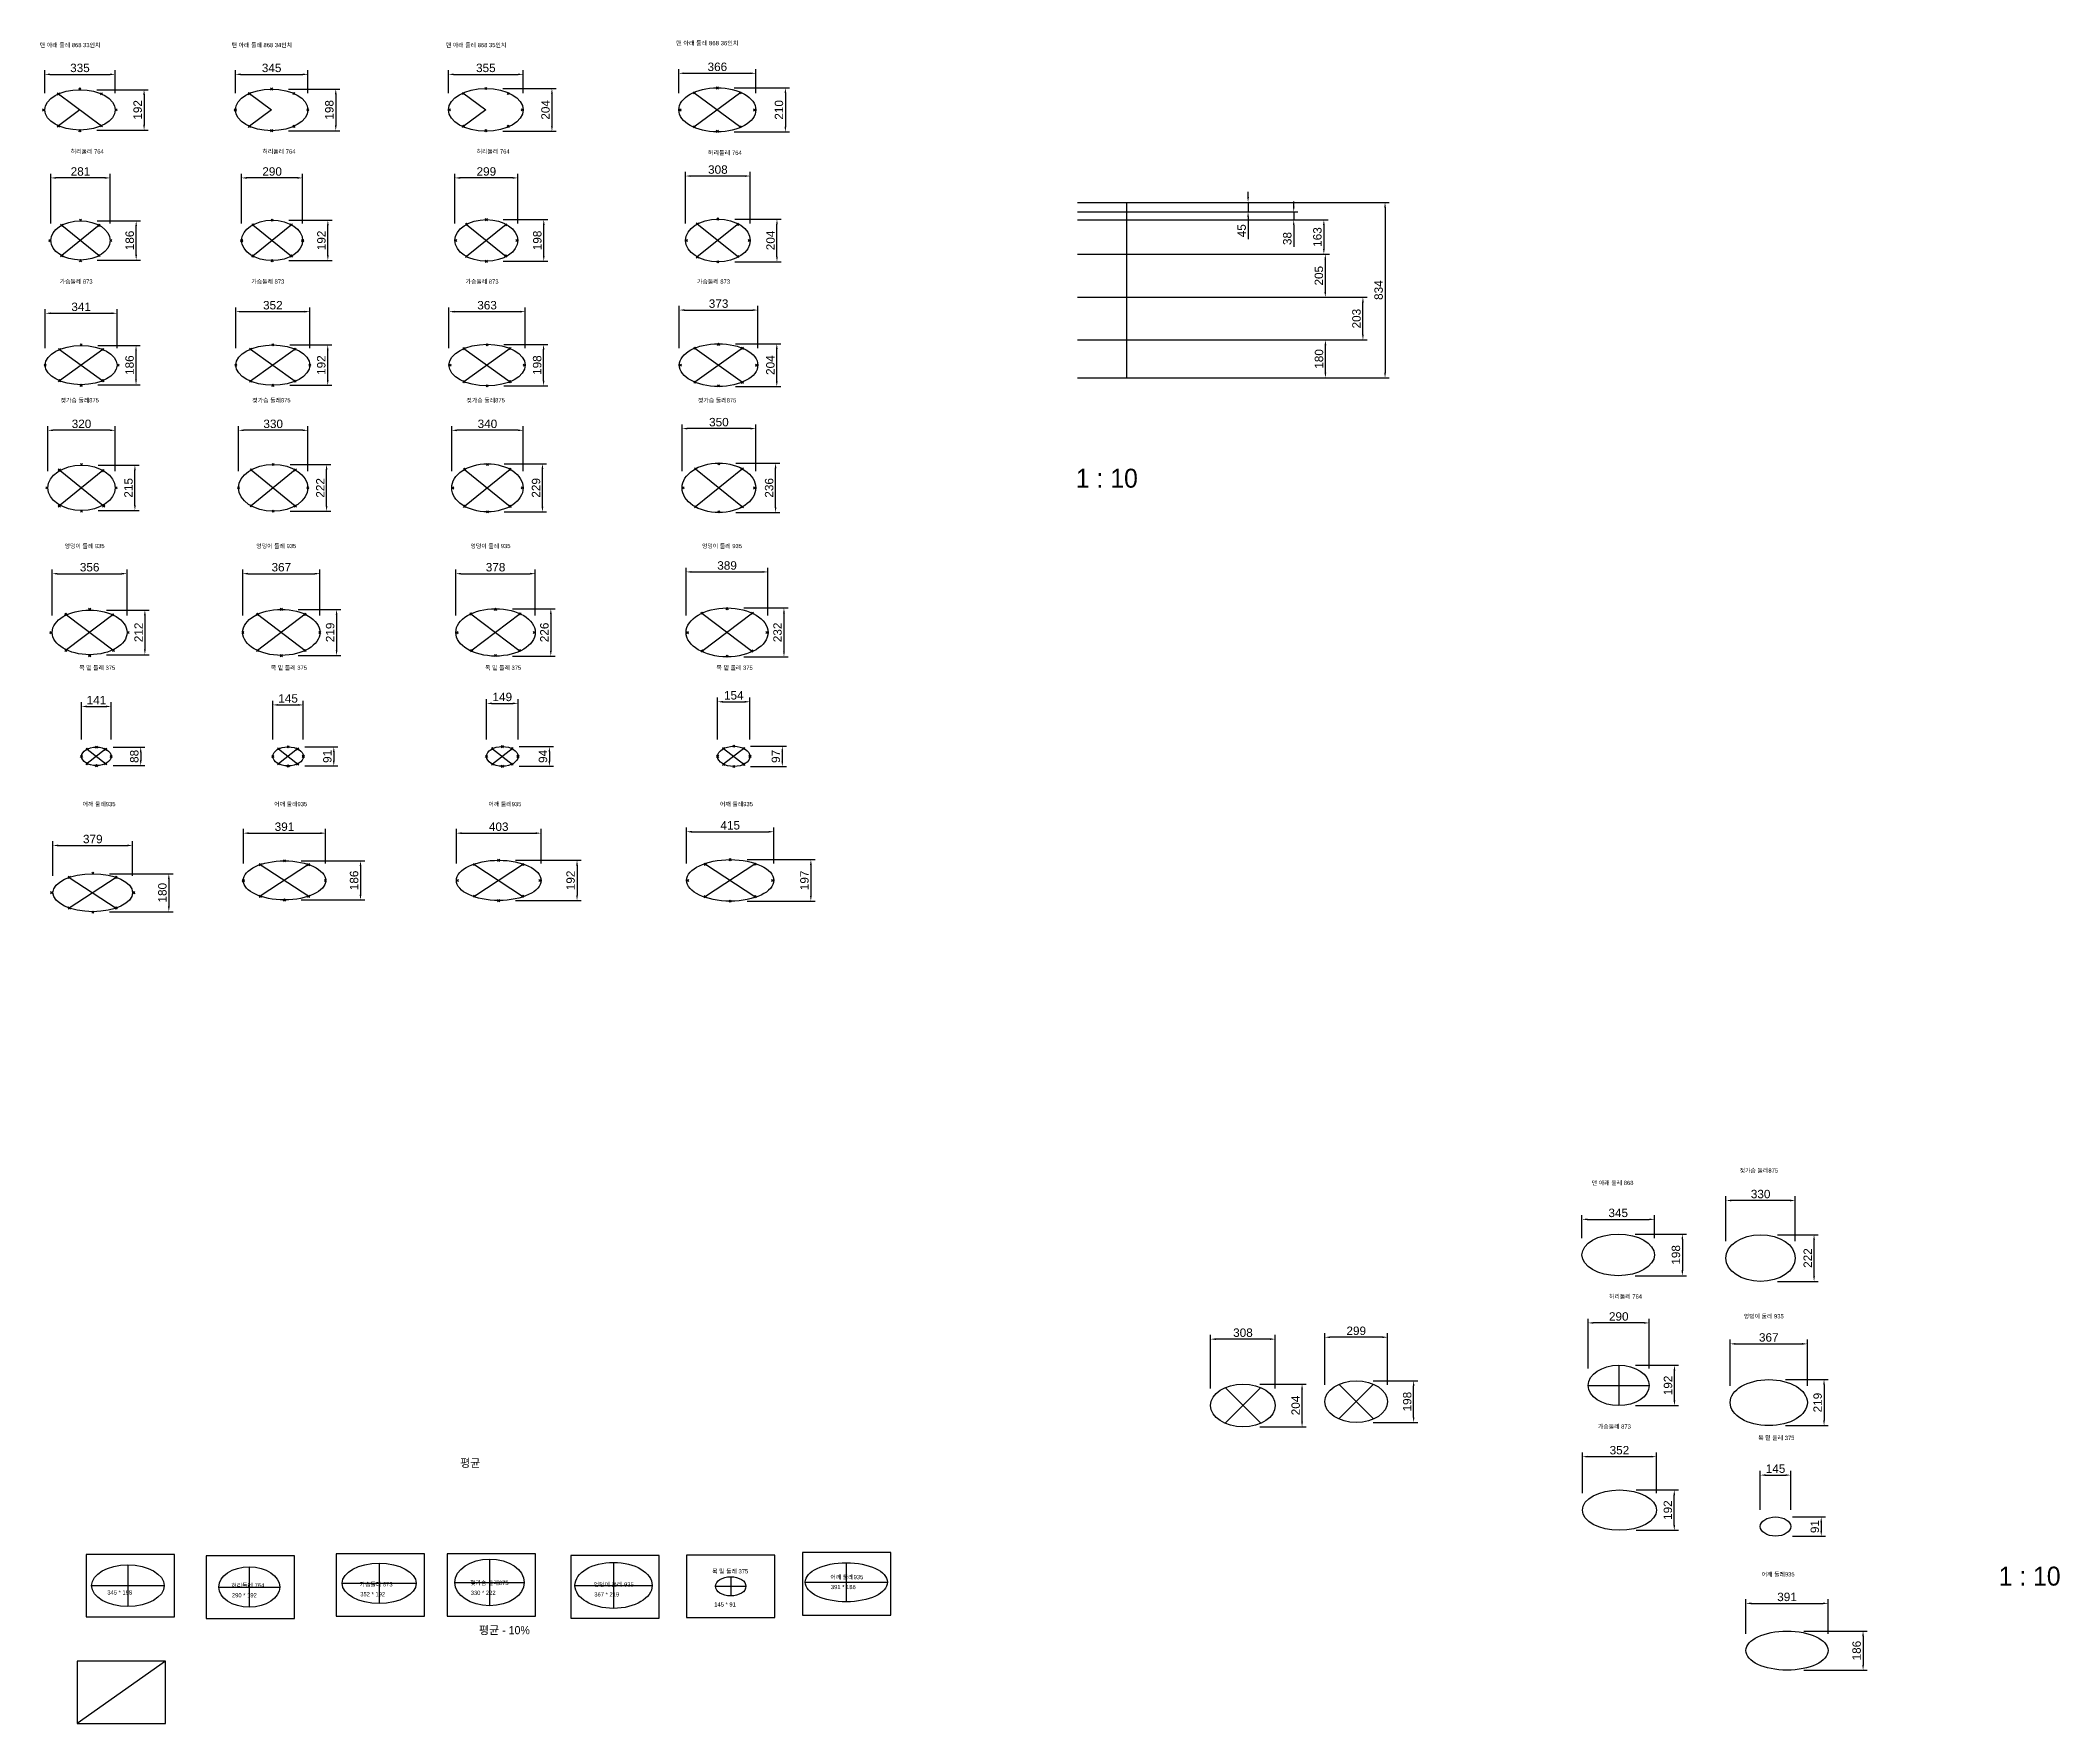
# Model space of a CAD drawing. Header units: millimetres. Extents: x -281 to 18273, y 674 to 20387.
# Drawn here: x 747 to 10349, y 6192 to 14194 of the extents above; entities that cross this region are included whole.
import ezdxf

# ---------------------------------------------------------------- set-up
doc = ezdxf.new("R2010")
doc.units = ezdxf.units.MM
doc.header["$PDMODE"] = 35
doc.header["$PDSIZE"] = 5
doc.styles.get("Standard").update_dxf_attribs({"font": 'arial.ttf'})
doc.dimstyles.new('이연주', dxfattribs={"dimscale": 10, "dimtxt": 4, "dimasz": 2.5, "dimexe": 2, "dimexo": 8, "dimgap": 1, "dimtad": 1, "dimdec": 0, "dimtxsty": 'Standard', "dimcen": 0, "dimclrd": 1, "dimclre": 1, "dimclrt": 2, "dimadec": 0, "dimazin": 0, "dimtfac": 1, "dimtdec": 0, "dimtmove": 0, "dimatfit": 3, "dimfxl": 1, "dimarcsym": 0})

msp = doc.modelspace()

# ---------------------------------------------------------------- texts
at = {"color": 2, "attachment_point": 1}
for s, width, gutter_width, heights, insert, char_height in [('{\\fGulim|b0|i0|c129|p50;맨 아래 둘레 868 33인치}', 348.454, 12.5, [0], (744.8, 14182), 20), ('{\\fGulim|b0|i0|c129|p50;맨 아래 둘레 868 34인치}', 348.454, 12.5, [0], (1656.3, 14182), 20), ('{\\fGulim|b0|i0|c129|p50;맨 아래 둘레 868 35인치}', 348.454, 12.5, [0], (2675.1, 14182), 20), ('{\\fGulim|b0|i0|c129|p50;맨 아래 둘레 868 36인치}', 358.908, 12.9, [0], (3770.2, 14191.5), 20.6), ('{\\fGulim|b0|i0|c129|p50;허리둘레 764}', 197.416, 12.5, [0], (891.7, 13676), 20), ('{\\fGulim|b0|i0|c129|p50;허리둘레 764}', 197.416, 12.5, [0], (1803.2, 13676), 20), ('{\\fGulim|b0|i0|c129|p50;허리둘레 764}', 197.416, 12.5, [0], (2821.9, 13676), 20), ('{\\fGulim|b0|i0|c129|p50;허리둘레 764}', 203.339, 12.9, [0], (3921.4, 13670.3), 20.6), ('{\\fGulim|b0|i0|c129|p50;가슴둘레 873}', 197.416, 12.5, [0], (838.7, 13057.7), 20), ('{\\fGulim|b0|i0|c129|p50;가슴둘레 873}', 197.416, 12.5, [0], (1750.2, 13057.7), 20), ('{\\fGulim|b0|i0|c129|p50;가슴둘레 873}', 197.416, 12.5, [0], (2769, 13057.7), 20), ('{\\fGulim|b0|i0|c129|p50;가슴둘레 873}', 197.416, 12.5, [0], (3869.8, 13057.7), 20), ('{\\fGulim|b0|i0|c129|p50;젖가슴 둘레875}', 197.416, 12.5, [0], (843.1, 12493.3), 20), ('{\\fGulim|b0|i0|c129|p50;젖가슴 둘레875}', 197.416, 12.5, [0], (1754.6, 12493.3), 20), ('{\\fGulim|b0|i0|c129|p50;젖가슴 둘레875}', 197.416, 12.5, [0], (2773.4, 12493.3), 20), ('{\\fGulim|b0|i0|c129|p50;젖가슴 둘레875}', 197.416, 12.5, [0], (3874.2, 12493.3), 20), ('{\\fGulim|b0|i0|c129|p50;1 : 10}', 1390.478, 56.2, [0], (5671.3, 12157.9), 90), ('{\\fGulim|b0|i0|c129|p50;엉덩이 둘레 935}', 308.995, 12.5, [0], (862.3, 11800.4), 20), ('{\\fGulim|b0|i0|c129|p50;엉덩이 둘레 935}', 308.995, 12.5, [0], (1773.8, 11800.4), 20), ('{\\fGulim|b0|i0|c129|p50;엉덩이 둘레 935}', 308.995, 12.5, [0], (2792.5, 11800.4), 20), ('{\\fGulim|b0|i0|c129|p50;엉덩이 둘레 935}', 308.995, 12.5, [0], (3893.3, 11800.4), 20), ('{\\fGulim|b0|i0|c129|p50;목 밑 둘레 375}', 308.995, 12.5, [0], (931.3, 11222), 20), ('{\\fGulim|b0|i0|c129|p50;목 밑 둘레 375}', 308.995, 12.5, [0], (1842.8, 11222), 20), ('{\\fGulim|b0|i0|c129|p50;목 밑 둘레 375}', 308.995, 12.5, [0], (2861.6, 11222), 20), ('{\\fGulim|b0|i0|c129|p50;목 밑 둘레 375}', 308.995, 12.5, [0], (3962.4, 11222), 20), ('{\\fGulim|b0|i0|c129|p50;어깨 둘레935}', 308.995, 12.5, [0], (947.7, 10573.6), 20), ('{\\fGulim|b0|i0|c129|p50;어깨 둘레935}', 308.995, 12.5, [0], (1859.2, 10573.6), 20), ('{\\fGulim|b0|i0|c129|p50;어깨 둘레935}', 308.995, 12.5, [0], (2877.9, 10573.6), 20), ('{\\fGulim|b0|i0|c129|p50;어깨 둘레935}', 308.995, 12.5, [0], (3978.7, 10573.6), 20), ('{\\fGulim|b0|i0|c129|p50;젖가슴 둘레875}', 197.416, 12.5, [0], (8827.9, 8831.9), 20), ('{\\fGulim|b0|i0|c129|p50;맨 아래 둘레 868}', 291.73, 12.5, [0], (8124.9, 8772.8), 20), ('{\\fGulim|b0|i0|c129|p50;허리둘레 764}', 197.416, 12.5, [0], (8206.6, 8232.7), 20), ('{\\fGulim|b0|i0|c129|p50;엉덩이 둘레 935}', 308.995, 12.5, [0], (8847, 8138.9), 20), ('{\\fGulim|b0|i0|c129|p50;가슴둘레 873}', 197.416, 12.5, [0], (8153.6, 7614.5), 20), ('{\\fGulim|b0|i0|c129|p50;목 밑 둘레 375}', 308.995, 12.5, [0], (8916, 7560.5), 20), ('{\\fGulim|b0|i0|c129|p50;목 밑 둘레 375}', 308.995, 12.5, [0], (3941.1, 6926.5), 20), ('{\\fGulim|b0|i0|c129|p50;어깨 둘레935}', 308.995, 12.5, [0], (8932.4, 6912.1), 20), ('{\\fGulim|b0|i0|c129|p50;1 : 10}', 1390.478, 56.2, [0], (10059.3, 6938.4), 90), ('{\\fGulim|b0|i0|c129|p50;345 * 198}', 291.73, 12.5, [22.8], (1065.6, 6825.8), 20), ('{\\fGulim|b0|i0|c129|p50;허리둘레 764}', 197.416, 12.5, [0], (1655.3, 6859.7), 20), ('{\\fGulim|b0|i0|c129|p50;가슴둘레 873}', 197.416, 12.5, [0], (2265.4, 6864.5), 20), ('{\\fGulim|b0|i0|c129|p50;352 * 192}', 197.416, 12.5, [0], (2268.2, 6817.4), 20), ('{\\fGulim|b0|i0|c129|p50;젖가슴 둘레875}', 197.416, 12.5, [0], (2790.8, 6871.1), 20), ('{\\fGulim|b0|i0|c129|p50;330 * 222}', 197.416, 12.5, [0], (2793.6, 6824), 20), ('{\\fGulim|b0|i0|c129|p50;엉덩이 둘레 935}', 308.995, 12.5, [0], (3378.5, 6863.7), 20), ('{\\fGulim|b0|i0|c129|p50;어깨 둘레935}', 308.995, 12.5, [0], (4503.7, 6898.6), 20), ('{\\fGulim|b0|i0|c129|p50;391 * 186}', 308.995, 12.5, [0], (4506.4, 6851.5), 20), ('{\\fGulim|b0|i0|c129|p50;290 * 192}', 197.416, 12.5, [0], (1658.1, 6812.6), 20), ('{\\fGulim|b0|i0|c129|p50;367 * 219}', 308.995, 12.5, [0], (3381.3, 6816.6), 20), ('{\\fGulim|b0|i0|c129|p50;145 * 91}', 308.995, 12.5, [0], (3951.5, 6768.8), 20)]:
    msp.add_mtext_dynamic_manual_height_columns(s, width=width, gutter_width=gutter_width, heights=heights, dxfattribs=dict(at, insert=insert, char_height=char_height))
at = {"char_height": 38.497, "attachment_point": 5}
for s, insert in [('\\pxqc;{\\fGulim|b0|i0|c129|p50;\\C2; 평균}', (2784.2, 7429.4)), ('\\pxqc;{\\fGulim|b0|i0|c129|p50;\\C2;평균 - 10%}', (2953.8, 6634.4))]:
    msp.add_mtext_dynamic_manual_height_columns(s, width=2355.687, gutter_width=48.1, heights=[0], dxfattribs=dict(at, insert=insert))

# ---------------------------------------------------------------- blocks, each defined once
blk = doc.blocks.new('*D76')
at = {"color": 1, "lineweight": -2, "transparency": 16777216}
for p, q in [((8332.7, 7895.9), (8537.6, 7895.9)), ((8517.6, 7728.9), (8517.6, 7870.9)), ((8332.7, 7703.9), (8537.6, 7703.9))]:
    blk.add_line(p, q, dxfattribs=at)
at = {"color": 1, "transparency": 16777216}
for points in [[(8513.5, 7870.9), (8521.8, 7870.9), (8517.6, 7895.9)], [(8513.5, 7728.9), (8521.8, 7728.9), (8517.6, 7703.9)]]:
    blk.add_solid(points, dxfattribs=at)
at = {"layer": 'Defpoints', "color": 0, "transparency": 16777216}
for p in [(8252.7, 7895.9), (8517.6, 7895.9), (8252.7, 7703.9)]:
    blk.add_point(p, dxfattribs=at)
at = {"color": 2, "transparency": 16777216, "insert": (8487.2, 7799.9), "char_height": 40, "attachment_point": 5, "rotation": 90}
blk.add_mtext('192', dxfattribs=at)
blk = doc.blocks.new('*D77')
at = {"color": 1, "lineweight": -2, "transparency": 16777216}
for p, q in [((8107.7, 7879.9), (8107.7, 8117.2)), ((8372.7, 8097.2), (8132.7, 8097.2)), ((8397.7, 7879.9), (8397.7, 8117.2))]:
    blk.add_line(p, q, dxfattribs=at)
at = {"color": 1, "transparency": 16777216}
for points in [[(8132.7, 8101.3), (8132.7, 8093), (8107.7, 8097.2)], [(8372.7, 8101.3), (8372.7, 8093), (8397.7, 8097.2)]]:
    blk.add_solid(points, dxfattribs=at)
at = {"layer": 'Defpoints', "color": 0, "transparency": 16777216}
for p in [(8107.7, 8097.2), (8107.7, 7799.9), (8397.7, 7799.9)]:
    blk.add_point(p, dxfattribs=at)
at = {"color": 2, "transparency": 16777216, "insert": (8252.7, 8127.6), "char_height": 40, "attachment_point": 5}
blk.add_mtext('290', dxfattribs=at)
blk = doc.blocks.new('*D78')
at = {"color": 1, "lineweight": -2, "transparency": 16777216}
for p, q in [((8336, 7303.1), (8536.9, 7303.1)), ((8516.9, 7136.1), (8516.9, 7278.1)), ((8336, 7111.1), (8536.9, 7111.1))]:
    blk.add_line(p, q, dxfattribs=at)
at = {"color": 1, "transparency": 16777216}
for points in [[(8512.8, 7278.1), (8521.1, 7278.1), (8516.9, 7303.1)], [(8512.8, 7136.1), (8521.1, 7136.1), (8516.9, 7111.1)]]:
    blk.add_solid(points, dxfattribs=at)
at = {"layer": 'Defpoints', "color": 0, "transparency": 16777216}
for p in [(8256, 7303.1), (8516.9, 7303.1), (8256, 7111.1)]:
    blk.add_point(p, dxfattribs=at)
at = {"color": 2, "transparency": 16777216, "insert": (8486.5, 7207.1), "char_height": 40, "attachment_point": 5, "rotation": 90}
blk.add_mtext('192', dxfattribs=at)
blk = doc.blocks.new('*D79')
at = {"color": 1, "lineweight": -2, "transparency": 16777216}
for p, q in [((8080, 7287.1), (8080, 7481.3)), ((8105, 7461.3), (8407, 7461.3)), ((8432, 7287.1), (8432, 7481.3))]:
    blk.add_line(p, q, dxfattribs=at)
at = {"color": 1, "transparency": 16777216}
for points in [[(8105, 7465.5), (8105, 7457.2), (8080, 7461.3)], [(8407, 7465.5), (8407, 7457.2), (8432, 7461.3)]]:
    blk.add_solid(points, dxfattribs=at)
at = {"layer": 'Defpoints', "color": 0, "transparency": 16777216}
for p in [(8432, 7461.3), (8080, 7207.1), (8432, 7207.1)]:
    blk.add_point(p, dxfattribs=at)
at = {"color": 2, "transparency": 16777216, "insert": (8256, 7491.8), "char_height": 40, "attachment_point": 5}
blk.add_mtext('352', dxfattribs=at)
blk = doc.blocks.new('*D80')
at = {"color": 1, "lineweight": -2, "transparency": 16777216}
for p, q in [((9007.5, 8516.5), (9201.6, 8516.5)), ((9181.6, 8319.5), (9181.6, 8491.5)), ((9007.5, 8294.5), (9201.6, 8294.5))]:
    blk.add_line(p, q, dxfattribs=at)
at = {"color": 1, "transparency": 16777216}
for points in [[(9177.4, 8491.5), (9185.7, 8491.5), (9181.6, 8516.5)], [(9177.4, 8319.5), (9185.7, 8319.5), (9181.6, 8294.5)]]:
    blk.add_solid(points, dxfattribs=at)
at = {"layer": 'Defpoints', "color": 0, "transparency": 16777216}
for p in [(8927.5, 8516.5), (9181.6, 8516.5), (8927.5, 8294.5)]:
    blk.add_point(p, dxfattribs=at)
at = {"color": 2, "transparency": 16777216, "insert": (9151.5, 8405.5), "char_height": 40, "attachment_point": 5, "rotation": 90}
blk.add_mtext('222', dxfattribs=at)
blk = doc.blocks.new('*D81')
at = {"color": 1, "lineweight": -2, "transparency": 16777216}
for p, q in [((8762.5, 8485.5), (8762.5, 8699)), ((9067.5, 8679), (8787.5, 8679)), ((9092.5, 8485.5), (9092.5, 8699))]:
    blk.add_line(p, q, dxfattribs=at)
at = {"color": 1, "transparency": 16777216}
for points in [[(8787.5, 8683.2), (8787.5, 8674.9), (8762.5, 8679)], [(9067.5, 8683.2), (9067.5, 8674.9), (9092.5, 8679)]]:
    blk.add_solid(points, dxfattribs=at)
at = {"layer": 'Defpoints', "color": 0, "transparency": 16777216}
for p in [(8762.5, 8679), (8762.5, 8405.5), (9092.5, 8405.5)]:
    blk.add_point(p, dxfattribs=at)
at = {"color": 2, "transparency": 16777216, "insert": (8927.5, 8709.5), "char_height": 40, "attachment_point": 5}
blk.add_mtext('330', dxfattribs=at)
blk = doc.blocks.new('*D82')
at = {"color": 1, "lineweight": -2, "transparency": 16777216}
for p, q in [((8782.7, 7798.3), (8782.7, 8017.5)), ((8807.7, 7997.5), (9124.7, 7997.5)), ((9149.7, 7798.3), (9149.7, 8017.5))]:
    blk.add_line(p, q, dxfattribs=at)
at = {"color": 1, "transparency": 16777216}
for points in [[(8807.7, 8001.6), (8807.7, 7993.3), (8782.7, 7997.5)], [(9124.7, 8001.6), (9124.7, 7993.3), (9149.7, 7997.5)]]:
    blk.add_solid(points, dxfattribs=at)
at = {"layer": 'Defpoints', "color": 0, "transparency": 16777216}
for p in [(9149.7, 7997.5), (8782.7, 7718.3), (9149.7, 7718.3)]:
    blk.add_point(p, dxfattribs=at)
at = {"color": 2, "transparency": 16777216, "insert": (8966.2, 8027.9), "char_height": 40, "attachment_point": 5}
blk.add_mtext('367', dxfattribs=at)
blk = doc.blocks.new('*D83')
at = {"color": 1, "lineweight": -2, "transparency": 16777216}
for p, q in [((9046.2, 7827.8), (9249, 7827.8)), ((9229, 7802.8), (9229, 7633.8)), ((9046.2, 7608.8), (9249, 7608.8))]:
    blk.add_line(p, q, dxfattribs=at)
at = {"color": 1, "transparency": 16777216}
for points in [[(9224.8, 7802.8), (9233.1, 7802.8), (9229, 7827.8)], [(9224.8, 7633.8), (9233.1, 7633.8), (9229, 7608.8)]]:
    blk.add_solid(points, dxfattribs=at)
at = {"layer": 'Defpoints', "color": 0, "transparency": 16777216}
for p in [(8966.2, 7827.8), (8966.2, 7608.8), (9229, 7608.8)]:
    blk.add_point(p, dxfattribs=at)
at = {"color": 2, "transparency": 16777216, "insert": (9198.6, 7718.3), "char_height": 40, "attachment_point": 5, "rotation": 90}
blk.add_mtext('219', dxfattribs=at)
blk = doc.blocks.new('*D84')
at = {"color": 1, "lineweight": -2, "transparency": 16777216}
for p, q in [((8925.8, 7209), (8925.8, 7393.6)), ((9070.8, 7209), (9070.8, 7393.6)), ((8950.8, 7373.6), (9045.8, 7373.6))]:
    blk.add_line(p, q, dxfattribs=at)
at = {"color": 1, "transparency": 16777216}
for points in [[(8950.8, 7377.7), (8950.8, 7369.4), (8925.8, 7373.6)], [(9045.8, 7377.7), (9045.8, 7369.4), (9070.8, 7373.6)]]:
    blk.add_solid(points, dxfattribs=at)
at = {"layer": 'Defpoints', "color": 0, "transparency": 16777216}
for p in [(9070.8, 7373.6), (8925.8, 7129), (9070.8, 7129)]:
    blk.add_point(p, dxfattribs=at)
at = {"color": 2, "transparency": 16777216, "insert": (8998.3, 7404), "char_height": 40, "attachment_point": 5}
blk.add_mtext('145', dxfattribs=at)
blk = doc.blocks.new('*D85')
at = {"color": 1, "lineweight": -2, "transparency": 16777216}
for p, q in [((9078.3, 7174.5), (9235.7, 7174.5)), ((9215.7, 7149.5), (9215.7, 7108.5)), ((9078.3, 7083.5), (9235.7, 7083.5))]:
    blk.add_line(p, q, dxfattribs=at)
at = {"color": 1, "transparency": 16777216}
for points in [[(9211.5, 7149.5), (9219.9, 7149.5), (9215.7, 7174.5)], [(9211.5, 7108.5), (9219.9, 7108.5), (9215.7, 7083.5)]]:
    blk.add_solid(points, dxfattribs=at)
at = {"layer": 'Defpoints', "color": 0, "transparency": 16777216}
for p in [(8998.3, 7174.5), (8998.3, 7083.5), (9215.7, 7083.5)]:
    blk.add_point(p, dxfattribs=at)
at = {"color": 2, "transparency": 16777216, "insert": (9185.3, 7129), "char_height": 40, "attachment_point": 5, "rotation": 90}
blk.add_mtext('91', dxfattribs=at)
blk = doc.blocks.new('*D86')
at = {"color": 1, "lineweight": -2, "transparency": 16777216}
for p, q in [((8857.5, 6619.3), (8857.5, 6783.9)), ((8882.5, 6763.9), (9223.5, 6763.9)), ((9248.5, 6619.3), (9248.5, 6783.9))]:
    blk.add_line(p, q, dxfattribs=at)
at = {"color": 1, "transparency": 16777216}
for points in [[(8882.5, 6768), (8882.5, 6759.7), (8857.5, 6763.9)], [(9223.5, 6768), (9223.5, 6759.7), (9248.5, 6763.9)]]:
    blk.add_solid(points, dxfattribs=at)
at = {"layer": 'Defpoints', "color": 0, "transparency": 16777216}
for p in [(9248.5, 6763.9), (8857.5, 6539.3), (9248.5, 6539.3)]:
    blk.add_point(p, dxfattribs=at)
at = {"color": 2, "transparency": 16777216, "insert": (9053, 6794.3), "char_height": 40, "attachment_point": 5}
blk.add_mtext('391', dxfattribs=at)
blk = doc.blocks.new('*D87')
at = {"color": 1, "lineweight": -2, "transparency": 16777216}
for p, q in [((9133, 6632.3), (9434.6, 6632.3)), ((9414.6, 6607.3), (9414.6, 6471.3)), ((9133, 6446.3), (9434.6, 6446.3))]:
    blk.add_line(p, q, dxfattribs=at)
at = {"color": 1, "transparency": 16777216}
for points in [[(9410.4, 6607.3), (9418.8, 6607.3), (9414.6, 6632.3)], [(9410.4, 6471.3), (9418.8, 6471.3), (9414.6, 6446.3)]]:
    blk.add_solid(points, dxfattribs=at)
at = {"layer": 'Defpoints', "color": 0, "transparency": 16777216}
for p in [(9053, 6632.3), (9053, 6446.3), (9414.6, 6446.3)]:
    blk.add_point(p, dxfattribs=at)
at = {"color": 2, "transparency": 16777216, "insert": (9384.2, 6539.3), "char_height": 40, "attachment_point": 5, "rotation": 90}
blk.add_mtext('186', dxfattribs=at)
blk = doc.blocks.new('*D88')
at = {"color": 1, "lineweight": -2, "transparency": 16777216}
for p, q in [((8077.8, 8500.6), (8077.8, 8609.5)), ((8102.8, 8589.5), (8397.8, 8589.5)), ((8422.8, 8500.6), (8422.8, 8609.5))]:
    blk.add_line(p, q, dxfattribs=at)
at = {"color": 1, "transparency": 16777216}
for points in [[(8102.8, 8593.7), (8102.8, 8585.4), (8077.8, 8589.5)], [(8397.8, 8593.7), (8397.8, 8585.4), (8422.8, 8589.5)]]:
    blk.add_solid(points, dxfattribs=at)
at = {"layer": 'Defpoints', "color": 0, "transparency": 16777216}
for p in [(8422.8, 8589.5), (8077.8, 8420.6), (8422.8, 8420.6)]:
    blk.add_point(p, dxfattribs=at)
at = {"color": 2, "transparency": 16777216, "insert": (8250.3, 8620), "char_height": 40, "attachment_point": 5}
blk.add_mtext('345', dxfattribs=at)
blk = doc.blocks.new('*D89')
at = {"color": 1, "lineweight": -2, "transparency": 16777216}
for p, q in [((8330.3, 8519.6), (8575.3, 8519.6)), ((8555.3, 8494.6), (8555.3, 8346.6)), ((8330.3, 8321.6), (8575.3, 8321.6))]:
    blk.add_line(p, q, dxfattribs=at)
at = {"color": 1, "transparency": 16777216}
for points in [[(8551.1, 8494.6), (8559.5, 8494.6), (8555.3, 8519.6)], [(8551.1, 8346.6), (8559.5, 8346.6), (8555.3, 8321.6)]]:
    blk.add_solid(points, dxfattribs=at)
at = {"layer": 'Defpoints', "color": 0, "transparency": 16777216}
for p in [(8250.3, 8519.6), (8250.3, 8321.6), (8555.3, 8321.6)]:
    blk.add_point(p, dxfattribs=at)
at = {"color": 2, "transparency": 16777216, "insert": (8524.9, 8420.6), "char_height": 40, "attachment_point": 5, "rotation": 90}
blk.add_mtext('198', dxfattribs=at)
blk = doc.blocks.new('*D188')
at = {"color": 1, "lineweight": -2, "transparency": 16777216}
for p, q in [((7084.5, 7821.8), (7297.4, 7821.8)), ((7277.4, 7649), (7277.4, 7796.8)), ((7084.5, 7624), (7297.4, 7624))]:
    blk.add_line(p, q, dxfattribs=at)
at = {"color": 1, "transparency": 16777216}
for points in [[(7273.3, 7796.8), (7281.6, 7796.8), (7277.4, 7821.8)], [(7273.3, 7649), (7281.6, 7649), (7277.4, 7624)]]:
    blk.add_solid(points, dxfattribs=at)
at = {"layer": 'Defpoints', "color": 0, "transparency": 16777216}
for p in [(7004.5, 7821.8), (7277.4, 7821.8), (7004.5, 7624)]:
    blk.add_point(p, dxfattribs=at)
at = {"color": 2, "transparency": 16777216, "insert": (7247, 7722.9), "char_height": 40, "attachment_point": 5, "rotation": 90}
blk.add_mtext('198', dxfattribs=at)
blk = doc.blocks.new('*D189')
at = {"color": 1, "lineweight": -2, "transparency": 16777216}
for p, q in [((6855.2, 7802.9), (6855.2, 8049)), ((7128.9, 8029), (6880.2, 8029)), ((7153.9, 7802.9), (7153.9, 8049))]:
    blk.add_line(p, q, dxfattribs=at)
at = {"color": 1, "transparency": 16777216}
for points in [[(6880.2, 8033.2), (6880.2, 8024.9), (6855.2, 8029)], [(7128.9, 8033.2), (7128.9, 8024.9), (7153.9, 8029)]]:
    blk.add_solid(points, dxfattribs=at)
at = {"layer": 'Defpoints', "color": 0, "transparency": 16777216}
for p in [(6855.2, 8029), (6855.2, 7722.9), (7153.9, 7722.9)]:
    blk.add_point(p, dxfattribs=at)
at = {"color": 2, "transparency": 16777216, "insert": (7004.5, 8059.4), "char_height": 40, "attachment_point": 5}
blk.add_mtext('299', dxfattribs=at)
blk = doc.blocks.new('*D190')
at = {"color": 1, "lineweight": -2, "transparency": 16777216}
for p, q in [((6545.8, 7806.5), (6766.9, 7806.5)), ((6746.9, 7627.8), (6746.9, 7781.5)), ((6545.8, 7602.8), (6766.9, 7602.8))]:
    blk.add_line(p, q, dxfattribs=at)
at = {"color": 1, "transparency": 16777216}
for points in [[(6742.7, 7781.5), (6751.1, 7781.5), (6746.9, 7806.5)], [(6742.7, 7627.8), (6751.1, 7627.8), (6746.9, 7602.8)]]:
    blk.add_solid(points, dxfattribs=at)
at = {"layer": 'Defpoints', "color": 0, "transparency": 16777216}
for p in [(6465.8, 7806.5), (6746.9, 7806.5), (6465.8, 7602.8)]:
    blk.add_point(p, dxfattribs=at)
at = {"color": 2, "transparency": 16777216, "insert": (6716.5, 7704.7), "char_height": 40, "attachment_point": 5, "rotation": 90}
blk.add_mtext('204', dxfattribs=at)
blk = doc.blocks.new('*D191')
at = {"color": 1, "lineweight": -2, "transparency": 16777216}
for p, q in [((6312, 7784.7), (6312, 8040)), ((6594.6, 8020), (6337, 8020)), ((6619.6, 7784.7), (6619.6, 8040))]:
    blk.add_line(p, q, dxfattribs=at)
at = {"color": 1, "transparency": 16777216}
for points in [[(6337, 8024.2), (6337, 8015.8), (6312, 8020)], [(6594.6, 8024.2), (6594.6, 8015.8), (6619.6, 8020)]]:
    blk.add_solid(points, dxfattribs=at)
at = {"layer": 'Defpoints', "color": 0, "transparency": 16777216}
for p in [(6312, 8020), (6312, 7704.7), (6619.6, 7704.7)]:
    blk.add_point(p, dxfattribs=at)
at = {"color": 2, "transparency": 16777216, "insert": (6465.8, 8050.5), "char_height": 40, "attachment_point": 5}
blk.add_mtext('308', dxfattribs=at)
blk = doc.blocks.new('*D91')
at = {"color": 1, "lineweight": -2, "transparency": 16777216}
for p, q in [((5994.1, 12769.9), (6878.1, 12769.9)), ((6858.1, 12614.9), (6858.1, 12744.9)), ((5994.1, 12589.9), (6878.1, 12589.9))]:
    blk.add_line(p, q, dxfattribs=at)
at = {"color": 1, "transparency": 16777216}
for points in [[(6853.9, 12744.9), (6862.2, 12744.9), (6858.1, 12769.9)], [(6853.9, 12614.9), (6862.2, 12614.9), (6858.1, 12589.9)]]:
    blk.add_solid(points, dxfattribs=at)
at = {"layer": 'Defpoints', "color": 0, "transparency": 16777216}
for p in [(5914.1, 12769.9), (6858.1, 12769.9), (5914.1, 12589.9)]:
    blk.add_point(p, dxfattribs=at)
at = {"color": 2, "transparency": 16777216, "insert": (6827.6, 12679.9), "char_height": 40, "attachment_point": 5, "rotation": 90}
blk.add_mtext('180', dxfattribs=at)
blk = doc.blocks.new('*D92')
at = {"color": 1, "lineweight": -2, "transparency": 16777216}
for p, q in [((6177.6, 12972.9), (7056.3, 12972.9)), ((7036.3, 12794.9), (7036.3, 12947.9)), ((5994.1, 12769.9), (7056.3, 12769.9))]:
    blk.add_line(p, q, dxfattribs=at)
at = {"color": 1, "transparency": 16777216}
for points in [[(7032.1, 12947.9), (7040.4, 12947.9), (7036.3, 12972.9)], [(7032.1, 12794.9), (7040.4, 12794.9), (7036.3, 12769.9)]]:
    blk.add_solid(points, dxfattribs=at)
at = {"layer": 'Defpoints', "color": 0, "transparency": 16777216}
for p in [(6097.6, 12972.9), (7036.3, 12972.9), (5914.1, 12769.9)]:
    blk.add_point(p, dxfattribs=at)
at = {"color": 2, "transparency": 16777216, "insert": (7005.8, 12871.4), "char_height": 40, "attachment_point": 5, "rotation": 90}
blk.add_mtext('203', dxfattribs=at)
blk = doc.blocks.new('*D93')
at = {"color": 1, "lineweight": -2, "transparency": 16777216}
for p, q in [((5994.1, 13177.9), (6877.4, 13177.9)), ((6857.4, 13152.9), (6857.4, 12997.9)), ((5994.1, 12972.9), (6877.4, 12972.9))]:
    blk.add_line(p, q, dxfattribs=at)
at = {"color": 1, "transparency": 16777216}
for points in [[(6853.2, 13152.9), (6861.5, 13152.9), (6857.4, 13177.9)], [(6853.2, 12997.9), (6861.5, 12997.9), (6857.4, 12972.9)]]:
    blk.add_solid(points, dxfattribs=at)
at = {"layer": 'Defpoints', "color": 0, "transparency": 16777216}
for p in [(5914.1, 13177.9), (5914.1, 12972.9), (6857.4, 12972.9)]:
    blk.add_point(p, dxfattribs=at)
at = {"color": 2, "transparency": 16777216, "insert": (6827, 13075.4), "char_height": 40, "attachment_point": 5, "rotation": 90}
blk.add_mtext('205', dxfattribs=at)
blk = doc.blocks.new('*D94')
at = {"color": 1, "lineweight": -2, "transparency": 16777216}
for p, q in [((5994.1, 13340.9), (6870.5, 13340.9)), ((6850.5, 13315.9), (6850.5, 13202.9)), ((5994.1, 13177.9), (6870.5, 13177.9))]:
    blk.add_line(p, q, dxfattribs=at)
at = {"color": 1, "transparency": 16777216}
for points in [[(6846.3, 13315.9), (6854.6, 13315.9), (6850.5, 13340.9)], [(6846.3, 13202.9), (6854.6, 13202.9), (6850.5, 13177.9)]]:
    blk.add_solid(points, dxfattribs=at)
at = {"layer": 'Defpoints', "color": 0, "transparency": 16777216}
for p in [(5914.1, 13340.9), (5914.1, 13177.9), (6850.5, 13177.9)]:
    blk.add_point(p, dxfattribs=at)
at = {"color": 2, "transparency": 16777216, "insert": (6820, 13259.4), "char_height": 40, "attachment_point": 5, "rotation": 90}
blk.add_mtext('163', dxfattribs=at)
blk = doc.blocks.new('*D95')
at = {"color": 1, "lineweight": -2, "transparency": 16777216}
for p, q in [((5994.1, 13378.9), (6727.2, 13378.9)), ((6707.2, 13403.9), (6707.2, 13428.9)), ((6707.2, 13378.9), (6707.2, 13340.9)), ((5994.1, 13340.9), (6727.2, 13340.9)), ((6707.2, 13315.9), (6707.2, 13213.5))]:
    blk.add_line(p, q, dxfattribs=at)
at = {"color": 1, "transparency": 16777216}
for points in [[(6703.1, 13403.9), (6711.4, 13403.9), (6707.2, 13378.9)], [(6703.1, 13315.9), (6711.4, 13315.9), (6707.2, 13340.9)]]:
    blk.add_solid(points, dxfattribs=at)
at = {"layer": 'Defpoints', "color": 0, "transparency": 16777216}
for p in [(5914.1, 13378.9), (5914.1, 13340.9), (6707.2, 13340.9)]:
    blk.add_point(p, dxfattribs=at)
at = {"color": 2, "transparency": 16777216, "insert": (6676.8, 13252.2), "char_height": 40, "attachment_point": 5, "rotation": 90}
blk.add_mtext('38', dxfattribs=at)
blk = doc.blocks.new('*D96')
at = {"color": 1, "lineweight": -2, "transparency": 16777216}
for p, q in [((6490.1, 13448.9), (6490.1, 13473.9)), ((5994.1, 13423.9), (6510.1, 13423.9)), ((5994.1, 13378.9), (6510.1, 13378.9)), ((6490.1, 13423.9), (6490.1, 13378.9)), ((6490.1, 13353.9), (6490.1, 13249.7))]:
    blk.add_line(p, q, dxfattribs=at)
at = {"color": 1, "transparency": 16777216}
for points in [[(6486, 13448.9), (6494.3, 13448.9), (6490.1, 13423.9)], [(6486, 13353.9), (6494.3, 13353.9), (6490.1, 13378.9)]]:
    blk.add_solid(points, dxfattribs=at)
at = {"layer": 'Defpoints', "color": 0, "transparency": 16777216}
for p in [(5914.1, 13423.9), (5914.1, 13378.9), (6490.1, 13378.9)]:
    blk.add_point(p, dxfattribs=at)
at = {"color": 2, "transparency": 16777216, "insert": (6459.8, 13289.3), "char_height": 40, "attachment_point": 5, "rotation": 90}
blk.add_mtext('45', dxfattribs=at)
blk = doc.blocks.new('*D90')
at = {"color": 1, "lineweight": -2, "transparency": 16777216}
for p, q in [((5994.1, 13423.9), (7161.5, 13423.9)), ((7141.5, 13398.9), (7141.5, 12614.9)), ((5994.1, 12589.9), (7161.5, 12589.9))]:
    blk.add_line(p, q, dxfattribs=at)
at = {"color": 1, "transparency": 16777216}
for points in [[(7137.4, 13398.9), (7145.7, 13398.9), (7141.5, 13423.9)], [(7137.4, 12614.9), (7145.7, 12614.9), (7141.5, 12589.9)]]:
    blk.add_solid(points, dxfattribs=at)
at = {"layer": 'Defpoints', "color": 0, "transparency": 16777216}
for p in [(5914.1, 13423.9), (5914.1, 12589.9), (7141.5, 12589.9)]:
    blk.add_point(p, dxfattribs=at)
at = {"color": 2, "transparency": 16777216, "insert": (7111.1, 13006.9), "char_height": 40, "attachment_point": 5, "rotation": 90}
blk.add_mtext('834', dxfattribs=at)
blk = doc.blocks.new('*D97')
at = {"color": 1, "lineweight": -2, "transparency": 16777216}
for p, q in [((1929.3, 13339.2), (2134.3, 13339.2)), ((2114.3, 13172.2), (2114.3, 13314.2)), ((1929.3, 13147.2), (2134.3, 13147.2))]:
    blk.add_line(p, q, dxfattribs=at)
at = {"color": 1, "transparency": 16777216}
for points in [[(2110.1, 13314.2), (2118.4, 13314.2), (2114.3, 13339.2)], [(2110.1, 13172.2), (2118.4, 13172.2), (2114.3, 13147.2)]]:
    blk.add_solid(points, dxfattribs=at)
at = {"layer": 'Defpoints', "color": 0, "transparency": 16777216}
for p in [(1849.3, 13339.2), (2114.3, 13339.2), (1849.3, 13147.2)]:
    blk.add_point(p, dxfattribs=at)
at = {"color": 2, "transparency": 16777216, "insert": (2083.8, 13243.2), "char_height": 40, "attachment_point": 5, "rotation": 90}
blk.add_mtext('192', dxfattribs=at)
blk = doc.blocks.new('*D98')
at = {"color": 1, "lineweight": -2, "transparency": 16777216}
for p, q in [((1704.3, 13323.2), (1704.3, 13560.4)), ((1969.3, 13540.4), (1729.3, 13540.4)), ((1994.3, 13323.2), (1994.3, 13560.4))]:
    blk.add_line(p, q, dxfattribs=at)
at = {"color": 1, "transparency": 16777216}
for points in [[(1729.3, 13544.6), (1729.3, 13536.2), (1704.3, 13540.4)], [(1969.3, 13544.6), (1969.3, 13536.2), (1994.3, 13540.4)]]:
    blk.add_solid(points, dxfattribs=at)
at = {"layer": 'Defpoints', "color": 0, "transparency": 16777216}
for p in [(1704.3, 13540.4), (1704.3, 13243.2), (1994.3, 13243.2)]:
    blk.add_point(p, dxfattribs=at)
at = {"color": 2, "transparency": 16777216, "insert": (1849.3, 13570.8), "char_height": 40, "attachment_point": 5}
blk.add_mtext('290', dxfattribs=at)
blk = doc.blocks.new('*D99')
at = {"color": 1, "lineweight": -2, "transparency": 16777216}
for p, q in [((1932.7, 12746.4), (2133.6, 12746.4)), ((2113.6, 12579.4), (2113.6, 12721.4)), ((1932.7, 12554.4), (2133.6, 12554.4))]:
    blk.add_line(p, q, dxfattribs=at)
at = {"color": 1, "transparency": 16777216}
for points in [[(2109.4, 12721.4), (2117.7, 12721.4), (2113.6, 12746.4)], [(2109.4, 12579.4), (2117.7, 12579.4), (2113.6, 12554.4)]]:
    blk.add_solid(points, dxfattribs=at)
at = {"layer": 'Defpoints', "color": 0, "transparency": 16777216}
for p in [(1852.7, 12746.4), (2113.6, 12746.4), (1852.7, 12554.4)]:
    blk.add_point(p, dxfattribs=at)
at = {"color": 2, "transparency": 16777216, "insert": (2083.1, 12650.4), "char_height": 40, "attachment_point": 5, "rotation": 90}
blk.add_mtext('192', dxfattribs=at)
blk = doc.blocks.new('*D100')
at = {"color": 1, "lineweight": -2, "transparency": 16777216}
for p, q in [((1676.7, 12730.4), (1676.7, 12924.6)), ((1701.7, 12904.6), (2003.7, 12904.6)), ((2028.7, 12730.4), (2028.7, 12924.6))]:
    blk.add_line(p, q, dxfattribs=at)
at = {"color": 1, "transparency": 16777216}
for points in [[(1701.7, 12908.7), (1701.7, 12900.4), (1676.7, 12904.6)], [(2003.7, 12908.7), (2003.7, 12900.4), (2028.7, 12904.6)]]:
    blk.add_solid(points, dxfattribs=at)
at = {"layer": 'Defpoints', "color": 0, "transparency": 16777216}
for p in [(2028.7, 12904.6), (1676.7, 12650.4), (2028.7, 12650.4)]:
    blk.add_point(p, dxfattribs=at)
at = {"color": 2, "transparency": 16777216, "insert": (1852.7, 12935), "char_height": 40, "attachment_point": 5}
blk.add_mtext('352', dxfattribs=at)
blk = doc.blocks.new('*D101')
at = {"color": 1, "lineweight": -2, "transparency": 16777216}
for p, q in [((1934.3, 12178), (2128.3, 12178)), ((2108.3, 11981), (2108.3, 12153)), ((1934.3, 11956), (2128.3, 11956))]:
    blk.add_line(p, q, dxfattribs=at)
at = {"color": 1, "transparency": 16777216}
for points in [[(2104.2, 12153), (2112.5, 12153), (2108.3, 12178)], [(2104.2, 11981), (2112.5, 11981), (2108.3, 11956)]]:
    blk.add_solid(points, dxfattribs=at)
at = {"layer": 'Defpoints', "color": 0, "transparency": 16777216}
for p in [(1854.3, 12178), (2108.3, 12178), (1854.3, 11956)]:
    blk.add_point(p, dxfattribs=at)
at = {"color": 2, "transparency": 16777216, "insert": (2078.3, 12067), "char_height": 40, "attachment_point": 5, "rotation": 90}
blk.add_mtext('222', dxfattribs=at)
blk = doc.blocks.new('*D102')
at = {"color": 1, "lineweight": -2, "transparency": 16777216}
for p, q in [((1689.3, 12147), (1689.3, 12360.5)), ((1994.3, 12340.5), (1714.3, 12340.5)), ((2019.3, 12147), (2019.3, 12360.5))]:
    blk.add_line(p, q, dxfattribs=at)
at = {"color": 1, "transparency": 16777216}
for points in [[(1714.3, 12344.7), (1714.3, 12336.3), (1689.3, 12340.5)], [(1994.3, 12344.7), (1994.3, 12336.3), (2019.3, 12340.5)]]:
    blk.add_solid(points, dxfattribs=at)
at = {"layer": 'Defpoints', "color": 0, "transparency": 16777216}
for p in [(1689.3, 12340.5), (1689.3, 12067), (2019.3, 12067)]:
    blk.add_point(p, dxfattribs=at)
at = {"color": 2, "transparency": 16777216, "insert": (1854.3, 12371), "char_height": 40, "attachment_point": 5}
blk.add_mtext('330', dxfattribs=at)
blk = doc.blocks.new('*D103')
at = {"color": 1, "lineweight": -2, "transparency": 16777216}
for p, q in [((1709.5, 11459.8), (1709.5, 11679)), ((1734.5, 11659), (2051.5, 11659)), ((2076.5, 11459.8), (2076.5, 11679))]:
    blk.add_line(p, q, dxfattribs=at)
at = {"color": 1, "transparency": 16777216}
for points in [[(1734.5, 11663.1), (1734.5, 11654.8), (1709.5, 11659)], [(2051.5, 11663.1), (2051.5, 11654.8), (2076.5, 11659)]]:
    blk.add_solid(points, dxfattribs=at)
at = {"layer": 'Defpoints', "color": 0, "transparency": 16777216}
for p in [(2076.5, 11659), (1709.5, 11379.8), (2076.5, 11379.8)]:
    blk.add_point(p, dxfattribs=at)
at = {"color": 2, "transparency": 16777216, "insert": (1893, 11689.4), "char_height": 40, "attachment_point": 5}
blk.add_mtext('367', dxfattribs=at)
blk = doc.blocks.new('*D104')
at = {"color": 1, "lineweight": -2, "transparency": 16777216}
for p, q in [((1973, 11489.3), (2175.8, 11489.3)), ((2155.8, 11464.3), (2155.8, 11295.3)), ((1973, 11270.3), (2175.8, 11270.3))]:
    blk.add_line(p, q, dxfattribs=at)
at = {"color": 1, "transparency": 16777216}
for points in [[(2151.6, 11464.3), (2159.9, 11464.3), (2155.8, 11489.3)], [(2151.6, 11295.3), (2159.9, 11295.3), (2155.8, 11270.3)]]:
    blk.add_solid(points, dxfattribs=at)
at = {"layer": 'Defpoints', "color": 0, "transparency": 16777216}
for p in [(1893, 11489.3), (1893, 11270.3), (2155.8, 11270.3)]:
    blk.add_point(p, dxfattribs=at)
at = {"color": 2, "transparency": 16777216, "insert": (2125.3, 11379.8), "char_height": 40, "attachment_point": 5, "rotation": 90}
blk.add_mtext('219', dxfattribs=at)
blk = doc.blocks.new('*D105')
at = {"color": 1, "lineweight": -2, "transparency": 16777216}
for p, q in [((1852.6, 10870.4), (1852.6, 11055)), ((1997.6, 10870.4), (1997.6, 11055)), ((1877.6, 11035), (1972.6, 11035))]:
    blk.add_line(p, q, dxfattribs=at)
at = {"color": 1, "transparency": 16777216}
for points in [[(1877.6, 11039.2), (1877.6, 11030.9), (1852.6, 11035)], [(1972.6, 11039.2), (1972.6, 11030.9), (1997.6, 11035)]]:
    blk.add_solid(points, dxfattribs=at)
at = {"layer": 'Defpoints', "color": 0, "transparency": 16777216}
for p in [(1997.6, 11035), (1852.6, 10790.4), (1997.6, 10790.4)]:
    blk.add_point(p, dxfattribs=at)
at = {"color": 2, "transparency": 16777216, "insert": (1925.1, 11065.5), "char_height": 40, "attachment_point": 5}
blk.add_mtext('145', dxfattribs=at)
blk = doc.blocks.new('*D106')
at = {"color": 1, "lineweight": -2, "transparency": 16777216}
for p, q in [((2005.1, 10835.9), (2162.5, 10835.9)), ((2142.5, 10810.9), (2142.5, 10769.9)), ((2005.1, 10744.9), (2162.5, 10744.9))]:
    blk.add_line(p, q, dxfattribs=at)
at = {"color": 1, "transparency": 16777216}
for points in [[(2138.3, 10810.9), (2146.6, 10810.9), (2142.5, 10835.9)], [(2138.3, 10769.9), (2146.6, 10769.9), (2142.5, 10744.9)]]:
    blk.add_solid(points, dxfattribs=at)
at = {"layer": 'Defpoints', "color": 0, "transparency": 16777216}
for p in [(1925.1, 10835.9), (1925.1, 10744.9), (2142.5, 10744.9)]:
    blk.add_point(p, dxfattribs=at)
at = {"color": 2, "transparency": 16777216, "insert": (2112, 10790.4), "char_height": 40, "attachment_point": 5, "rotation": 90}
blk.add_mtext('91', dxfattribs=at)
blk = doc.blocks.new('*D107')
at = {"color": 1, "lineweight": -2, "transparency": 16777216}
for p, q in [((1712.5, 10280.8), (1712.5, 10445.3)), ((1737.5, 10425.3), (2078.5, 10425.3)), ((2103.5, 10280.8), (2103.5, 10445.3))]:
    blk.add_line(p, q, dxfattribs=at)
at = {"color": 1, "transparency": 16777216}
for points in [[(1737.5, 10429.5), (1737.5, 10421.2), (1712.5, 10425.3)], [(2078.5, 10429.5), (2078.5, 10421.2), (2103.5, 10425.3)]]:
    blk.add_solid(points, dxfattribs=at)
at = {"layer": 'Defpoints', "color": 0, "transparency": 16777216}
for p in [(2103.5, 10425.3), (1712.5, 10200.8), (2103.5, 10200.8)]:
    blk.add_point(p, dxfattribs=at)
at = {"color": 2, "transparency": 16777216, "insert": (1908, 10455.8), "char_height": 40, "attachment_point": 5}
blk.add_mtext('391', dxfattribs=at)
blk = doc.blocks.new('*D108')
at = {"color": 1, "lineweight": -2, "transparency": 16777216}
for p, q in [((1988, 10293.8), (2289.6, 10293.8)), ((2269.6, 10268.8), (2269.6, 10132.8)), ((1988, 10107.8), (2289.6, 10107.8))]:
    blk.add_line(p, q, dxfattribs=at)
at = {"color": 1, "transparency": 16777216}
for points in [[(2265.4, 10268.8), (2273.7, 10268.8), (2269.6, 10293.8)], [(2265.4, 10132.8), (2273.7, 10132.8), (2269.6, 10107.8)]]:
    blk.add_solid(points, dxfattribs=at)
at = {"layer": 'Defpoints', "color": 0, "transparency": 16777216}
for p in [(1908, 10293.8), (1908, 10107.8), (2269.6, 10107.8)]:
    blk.add_point(p, dxfattribs=at)
at = {"color": 2, "transparency": 16777216, "insert": (2239.1, 10200.8), "char_height": 40, "attachment_point": 5, "rotation": 90}
blk.add_mtext('186', dxfattribs=at)
blk = doc.blocks.new('*D109')
at = {"color": 1, "lineweight": -2, "transparency": 16777216}
for p, q in [((1674.4, 13943.9), (1674.4, 14052.8)), ((1699.4, 14032.8), (1994.4, 14032.8)), ((2019.4, 13943.9), (2019.4, 14052.8))]:
    blk.add_line(p, q, dxfattribs=at)
at = {"color": 1, "transparency": 16777216}
for points in [[(1699.4, 14036.9), (1699.4, 14028.6), (1674.4, 14032.8)], [(1994.4, 14036.9), (1994.4, 14028.6), (2019.4, 14032.8)]]:
    blk.add_solid(points, dxfattribs=at)
at = {"layer": 'Defpoints', "color": 0, "transparency": 16777216}
for p in [(2019.4, 14032.8), (1674.4, 13863.9), (2019.4, 13863.9)]:
    blk.add_point(p, dxfattribs=at)
at = {"color": 2, "transparency": 16777216, "insert": (1846.9, 14063.2), "char_height": 40, "attachment_point": 5}
blk.add_mtext('345', dxfattribs=at)
blk = doc.blocks.new('*D110')
at = {"color": 1, "lineweight": -2, "transparency": 16777216}
for p, q in [((1926.9, 13962.9), (2171.9, 13962.9)), ((2151.9, 13937.9), (2151.9, 13789.9)), ((1926.9, 13764.9), (2171.9, 13764.9))]:
    blk.add_line(p, q, dxfattribs=at)
at = {"color": 1, "transparency": 16777216}
for points in [[(2147.7, 13937.9), (2156.1, 13937.9), (2151.9, 13962.9)], [(2147.7, 13789.9), (2156.1, 13789.9), (2151.9, 13764.9)]]:
    blk.add_solid(points, dxfattribs=at)
at = {"layer": 'Defpoints', "color": 0, "transparency": 16777216}
for p in [(1846.9, 13962.9), (1846.9, 13764.9), (2151.9, 13764.9)]:
    blk.add_point(p, dxfattribs=at)
at = {"color": 2, "transparency": 16777216, "insert": (2121.5, 13863.9), "char_height": 40, "attachment_point": 5, "rotation": 90}
blk.add_mtext('198', dxfattribs=at)
blk = doc.blocks.new('*D111')
at = {"color": 1, "lineweight": -2, "transparency": 16777216}
for p, q in [((2948, 13342.1), (3160.9, 13342.1)), ((3140.9, 13169.3), (3140.9, 13317.1)), ((2948, 13144.3), (3160.9, 13144.3))]:
    blk.add_line(p, q, dxfattribs=at)
at = {"color": 1, "transparency": 16777216}
for points in [[(3136.8, 13317.1), (3145.1, 13317.1), (3140.9, 13342.1)], [(3136.8, 13169.3), (3145.1, 13169.3), (3140.9, 13144.3)]]:
    blk.add_solid(points, dxfattribs=at)
at = {"layer": 'Defpoints', "color": 0, "transparency": 16777216}
for p in [(2868, 13342.1), (3140.9, 13342.1), (2868, 13144.3)]:
    blk.add_point(p, dxfattribs=at)
at = {"color": 2, "transparency": 16777216, "insert": (3110.5, 13243.2), "char_height": 40, "attachment_point": 5, "rotation": 90}
blk.add_mtext('198', dxfattribs=at)
blk = doc.blocks.new('*D112')
at = {"color": 1, "lineweight": -2, "transparency": 16777216}
for p, q in [((2718.7, 13323.2), (2718.7, 13560.4)), ((2992.4, 13540.4), (2743.7, 13540.4)), ((3017.4, 13323.2), (3017.4, 13560.4))]:
    blk.add_line(p, q, dxfattribs=at)
at = {"color": 1, "transparency": 16777216}
for points in [[(2743.7, 13544.6), (2743.7, 13536.2), (2718.7, 13540.4)], [(2992.4, 13544.6), (2992.4, 13536.2), (3017.4, 13540.4)]]:
    blk.add_solid(points, dxfattribs=at)
at = {"layer": 'Defpoints', "color": 0, "transparency": 16777216}
for p in [(2718.7, 13540.4), (2718.7, 13243.2), (3017.4, 13243.2)]:
    blk.add_point(p, dxfattribs=at)
at = {"color": 2, "transparency": 16777216, "insert": (2868, 13570.8), "char_height": 40, "attachment_point": 5}
blk.add_mtext('299', dxfattribs=at)
blk = doc.blocks.new('*D113')
at = {"color": 1, "lineweight": -2, "transparency": 16777216}
for p, q in [((2951.4, 12749.2), (3160.1, 12749.2)), ((3140.1, 12576.5), (3140.1, 12724.2)), ((2951.4, 12551.5), (3160.1, 12551.5))]:
    blk.add_line(p, q, dxfattribs=at)
at = {"color": 1, "transparency": 16777216}
for points in [[(3136, 12724.2), (3144.3, 12724.2), (3140.1, 12749.2)], [(3136, 12576.5), (3144.3, 12576.5), (3140.1, 12551.5)]]:
    blk.add_solid(points, dxfattribs=at)
at = {"layer": 'Defpoints', "color": 0, "transparency": 16777216}
for p in [(2871.4, 12749.2), (3140.1, 12749.2), (2871.4, 12551.5)]:
    blk.add_point(p, dxfattribs=at)
at = {"color": 2, "transparency": 16777216, "insert": (3109.7, 12650.4), "char_height": 40, "attachment_point": 5, "rotation": 90}
blk.add_mtext('198', dxfattribs=at)
blk = doc.blocks.new('*D114')
at = {"color": 1, "lineweight": -2, "transparency": 16777216}
for p, q in [((2690.1, 12730.4), (2690.1, 12924.6)), ((2715.1, 12904.6), (3027.7, 12904.6)), ((3052.7, 12730.4), (3052.7, 12924.6))]:
    blk.add_line(p, q, dxfattribs=at)
at = {"color": 1, "transparency": 16777216}
for points in [[(2715.1, 12908.7), (2715.1, 12900.4), (2690.1, 12904.6)], [(3027.7, 12908.7), (3027.7, 12900.4), (3052.7, 12904.6)]]:
    blk.add_solid(points, dxfattribs=at)
at = {"layer": 'Defpoints', "color": 0, "transparency": 16777216}
for p in [(3052.7, 12904.6), (2690.1, 12650.4), (3052.7, 12650.4)]:
    blk.add_point(p, dxfattribs=at)
at = {"color": 2, "transparency": 16777216, "insert": (2871.4, 12935), "char_height": 40, "attachment_point": 5}
blk.add_mtext('363', dxfattribs=at)
blk = doc.blocks.new('*D115')
at = {"color": 1, "lineweight": -2, "transparency": 16777216}
for p, q in [((2953, 12181.3), (3154.7, 12181.3)), ((3134.7, 11977.6), (3134.7, 12156.3)), ((2953, 11952.6), (3154.7, 11952.6))]:
    blk.add_line(p, q, dxfattribs=at)
at = {"color": 1, "transparency": 16777216}
for points in [[(3130.5, 12156.3), (3138.9, 12156.3), (3134.7, 12181.3)], [(3130.5, 11977.6), (3138.9, 11977.6), (3134.7, 11952.6)]]:
    blk.add_solid(points, dxfattribs=at)
at = {"layer": 'Defpoints', "color": 0, "transparency": 16777216}
for p in [(2873, 12181.3), (3134.7, 12181.3), (2873, 11952.6)]:
    blk.add_point(p, dxfattribs=at)
at = {"color": 2, "transparency": 16777216, "insert": (3104.3, 12067), "char_height": 40, "attachment_point": 5, "rotation": 90}
blk.add_mtext('229', dxfattribs=at)
blk = doc.blocks.new('*D116')
at = {"color": 1, "lineweight": -2, "transparency": 16777216}
for p, q in [((2703.1, 12147), (2703.1, 12360.5)), ((3018, 12340.5), (2728.1, 12340.5)), ((3043, 12147), (3043, 12360.5))]:
    blk.add_line(p, q, dxfattribs=at)
at = {"color": 1, "transparency": 16777216}
for points in [[(2728.1, 12344.7), (2728.1, 12336.3), (2703.1, 12340.5)], [(3018, 12344.7), (3018, 12336.3), (3043, 12340.5)]]:
    blk.add_solid(points, dxfattribs=at)
at = {"layer": 'Defpoints', "color": 0, "transparency": 16777216}
for p in [(2703.1, 12340.5), (2703.1, 12067), (3043, 12067)]:
    blk.add_point(p, dxfattribs=at)
at = {"color": 2, "transparency": 16777216, "insert": (2873, 12371), "char_height": 40, "attachment_point": 5}
blk.add_mtext('340', dxfattribs=at)
blk = doc.blocks.new('*D117')
at = {"color": 1, "lineweight": -2, "transparency": 16777216}
for p, q in [((2722.8, 11459.8), (2722.8, 11679)), ((2747.8, 11659), (3075.8, 11659)), ((3100.8, 11459.8), (3100.8, 11679))]:
    blk.add_line(p, q, dxfattribs=at)
at = {"color": 1, "transparency": 16777216}
for points in [[(2747.8, 11663.1), (2747.8, 11654.8), (2722.8, 11659)], [(3075.8, 11663.1), (3075.8, 11654.8), (3100.8, 11659)]]:
    blk.add_solid(points, dxfattribs=at)
at = {"layer": 'Defpoints', "color": 0, "transparency": 16777216}
for p in [(3100.8, 11659), (2722.8, 11379.8), (3100.8, 11379.8)]:
    blk.add_point(p, dxfattribs=at)
at = {"color": 2, "transparency": 16777216, "insert": (2911.8, 11689.4), "char_height": 40, "attachment_point": 5}
blk.add_mtext('378', dxfattribs=at)
blk = doc.blocks.new('*D118')
at = {"color": 1, "lineweight": -2, "transparency": 16777216}
for p, q in [((2991.8, 11492.6), (3194.5, 11492.6)), ((3174.5, 11467.6), (3174.5, 11292)), ((2991.8, 11267), (3194.5, 11267))]:
    blk.add_line(p, q, dxfattribs=at)
at = {"color": 1, "transparency": 16777216}
for points in [[(3170.3, 11467.6), (3178.7, 11467.6), (3174.5, 11492.6)], [(3170.3, 11292), (3178.7, 11292), (3174.5, 11267)]]:
    blk.add_solid(points, dxfattribs=at)
at = {"layer": 'Defpoints', "color": 0, "transparency": 16777216}
for p in [(2911.8, 11492.6), (2911.8, 11267), (3174.5, 11267)]:
    blk.add_point(p, dxfattribs=at)
at = {"color": 2, "transparency": 16777216, "insert": (3144.1, 11379.8), "char_height": 40, "attachment_point": 5, "rotation": 90}
blk.add_mtext('226', dxfattribs=at)
blk = doc.blocks.new('*D119')
at = {"color": 1, "lineweight": -2, "transparency": 16777216}
for p, q in [((2869.2, 10870.4), (2869.2, 11062.4)), ((2894.2, 11042.4), (2993.5, 11042.4)), ((3018.5, 10870.4), (3018.5, 11062.4))]:
    blk.add_line(p, q, dxfattribs=at)
at = {"color": 1, "transparency": 16777216}
for points in [[(2894.2, 11046.5), (2894.2, 11038.2), (2869.2, 11042.4)], [(2993.5, 11046.5), (2993.5, 11038.2), (3018.5, 11042.4)]]:
    blk.add_solid(points, dxfattribs=at)
at = {"layer": 'Defpoints', "color": 0, "transparency": 16777216}
for p in [(3018.5, 11042.4), (2869.2, 10790.4), (3018.5, 10790.4)]:
    blk.add_point(p, dxfattribs=at)
at = {"color": 2, "transparency": 16777216, "insert": (2943.8, 11072.8), "char_height": 40, "attachment_point": 5}
blk.add_mtext('149', dxfattribs=at)
blk = doc.blocks.new('*D120')
at = {"color": 1, "lineweight": -2, "transparency": 16777216}
for p, q in [((3023.8, 10837.3), (3187.7, 10837.3)), ((3167.7, 10812.3), (3167.7, 10768.6)), ((3023.8, 10743.6), (3187.7, 10743.6))]:
    blk.add_line(p, q, dxfattribs=at)
at = {"color": 1, "transparency": 16777216}
for points in [[(3163.6, 10812.3), (3171.9, 10812.3), (3167.7, 10837.3)], [(3163.6, 10768.6), (3171.9, 10768.6), (3167.7, 10743.6)]]:
    blk.add_solid(points, dxfattribs=at)
at = {"layer": 'Defpoints', "color": 0, "transparency": 16777216}
for p in [(2943.8, 10837.3), (2943.8, 10743.6), (3167.7, 10743.6)]:
    blk.add_point(p, dxfattribs=at)
at = {"color": 2, "transparency": 16777216, "insert": (3137.3, 10790.4), "char_height": 40, "attachment_point": 5, "rotation": 90}
blk.add_mtext('94', dxfattribs=at)
blk = doc.blocks.new('*D121')
at = {"color": 1, "lineweight": -2, "transparency": 16777216}
for p, q in [((2725.4, 10280.8), (2725.4, 10445.3)), ((2750.4, 10425.3), (3103.1, 10425.3)), ((3128.1, 10280.8), (3128.1, 10445.3))]:
    blk.add_line(p, q, dxfattribs=at)
at = {"color": 1, "transparency": 16777216}
for points in [[(2750.4, 10429.5), (2750.4, 10421.2), (2725.4, 10425.3)], [(3103.1, 10429.5), (3103.1, 10421.2), (3128.1, 10425.3)]]:
    blk.add_solid(points, dxfattribs=at)
at = {"layer": 'Defpoints', "color": 0, "transparency": 16777216}
for p in [(3128.1, 10425.3), (2725.4, 10200.8), (3128.1, 10200.8)]:
    blk.add_point(p, dxfattribs=at)
at = {"color": 2, "transparency": 16777216, "insert": (2926.7, 10455.8), "char_height": 40, "attachment_point": 5}
blk.add_mtext('403', dxfattribs=at)
blk = doc.blocks.new('*D122')
at = {"color": 1, "lineweight": -2, "transparency": 16777216}
for p, q in [((3006.7, 10296.6), (3319.2, 10296.6)), ((3299.2, 10271.6), (3299.2, 10130)), ((3006.7, 10105), (3319.2, 10105))]:
    blk.add_line(p, q, dxfattribs=at)
at = {"color": 1, "transparency": 16777216}
for points in [[(3295, 10271.6), (3303.3, 10271.6), (3299.2, 10296.6)], [(3295, 10130), (3303.3, 10130), (3299.2, 10105)]]:
    blk.add_solid(points, dxfattribs=at)
at = {"layer": 'Defpoints', "color": 0, "transparency": 16777216}
for p in [(2926.7, 10296.6), (2926.7, 10105), (3299.2, 10105)]:
    blk.add_point(p, dxfattribs=at)
at = {"color": 2, "transparency": 16777216, "insert": (3268.7, 10200.8), "char_height": 40, "attachment_point": 5, "rotation": 90}
blk.add_mtext('192', dxfattribs=at)
blk = doc.blocks.new('*D123')
at = {"color": 1, "lineweight": -2, "transparency": 16777216}
for p, q in [((2688, 13943.9), (2688, 14052.8)), ((2713, 14032.8), (3018.3, 14032.8)), ((3043.3, 13943.9), (3043.3, 14052.8))]:
    blk.add_line(p, q, dxfattribs=at)
at = {"color": 1, "transparency": 16777216}
for points in [[(2713, 14036.9), (2713, 14028.6), (2688, 14032.8)], [(3018.3, 14036.9), (3018.3, 14028.6), (3043.3, 14032.8)]]:
    blk.add_solid(points, dxfattribs=at)
at = {"layer": 'Defpoints', "color": 0, "transparency": 16777216}
for p in [(3043.3, 14032.8), (2688, 13863.9), (3043.3, 13863.9)]:
    blk.add_point(p, dxfattribs=at)
at = {"color": 2, "transparency": 16777216, "insert": (2865.6, 14063.2), "char_height": 40, "attachment_point": 5}
blk.add_mtext('355', dxfattribs=at)
blk = doc.blocks.new('*D124')
at = {"color": 1, "lineweight": -2, "transparency": 16777216}
for p, q in [((2945.6, 13965.8), (3199.8, 13965.8)), ((3179.8, 13940.8), (3179.8, 13786.9)), ((2945.6, 13761.9), (3199.8, 13761.9))]:
    blk.add_line(p, q, dxfattribs=at)
at = {"color": 1, "transparency": 16777216}
for points in [[(3175.6, 13940.8), (3184, 13940.8), (3179.8, 13965.8)], [(3175.6, 13786.9), (3184, 13786.9), (3179.8, 13761.9)]]:
    blk.add_solid(points, dxfattribs=at)
at = {"layer": 'Defpoints', "color": 0, "transparency": 16777216}
for p in [(2865.6, 13965.8), (2865.6, 13761.9), (3179.8, 13761.9)]:
    blk.add_point(p, dxfattribs=at)
at = {"color": 2, "transparency": 16777216, "insert": (3149.4, 13863.9), "char_height": 40, "attachment_point": 5, "rotation": 90}
blk.add_mtext('204', dxfattribs=at)
blk = doc.blocks.new('*D125')
at = {"color": 1, "lineweight": -2, "transparency": 16777216}
for p, q in [((4048.9, 13345), (4269.9, 13345)), ((4249.9, 13166.3), (4249.9, 13320)), ((4048.9, 13141.3), (4269.9, 13141.3))]:
    blk.add_line(p, q, dxfattribs=at)
at = {"color": 1, "transparency": 16777216}
for points in [[(4245.8, 13320), (4254.1, 13320), (4249.9, 13345)], [(4245.8, 13166.3), (4254.1, 13166.3), (4249.9, 13141.3)]]:
    blk.add_solid(points, dxfattribs=at)
at = {"layer": 'Defpoints', "color": 0, "transparency": 16777216}
for p in [(3968.9, 13345), (4249.9, 13345), (3968.9, 13141.3)]:
    blk.add_point(p, dxfattribs=at)
at = {"color": 2, "transparency": 16777216, "insert": (4219.5, 13243.2), "char_height": 40, "attachment_point": 5, "rotation": 90}
blk.add_mtext('204', dxfattribs=at)
blk = doc.blocks.new('*D126')
at = {"color": 1, "lineweight": -2, "transparency": 16777216}
for p, q in [((3815, 13323.2), (3815, 13569.3)), ((4097.7, 13549.3), (3840, 13549.3)), ((4122.7, 13323.2), (4122.7, 13569.3))]:
    blk.add_line(p, q, dxfattribs=at)
at = {"color": 1, "transparency": 16777216}
for points in [[(3840, 13553.5), (3840, 13545.1), (3815, 13549.3)], [(4097.7, 13553.5), (4097.7, 13545.1), (4122.7, 13549.3)]]:
    blk.add_solid(points, dxfattribs=at)
at = {"layer": 'Defpoints', "color": 0, "transparency": 16777216}
for p in [(3815, 13549.3), (3815, 13243.2), (4122.7, 13243.2)]:
    blk.add_point(p, dxfattribs=at)
at = {"color": 2, "transparency": 16777216, "insert": (3968.9, 13579.8), "char_height": 40, "attachment_point": 5}
blk.add_mtext('308', dxfattribs=at)
blk = doc.blocks.new('*D127')
at = {"color": 1, "lineweight": -2, "transparency": 16777216}
for p, q in [((4052.2, 12752.2), (4269, 12752.2)), ((4249, 12573.5), (4249, 12727.2)), ((4052.2, 12548.5), (4269, 12548.5))]:
    blk.add_line(p, q, dxfattribs=at)
at = {"color": 1, "transparency": 16777216}
for points in [[(4244.8, 12727.2), (4253.2, 12727.2), (4249, 12752.2)], [(4244.8, 12573.5), (4253.2, 12573.5), (4249, 12548.5)]]:
    blk.add_solid(points, dxfattribs=at)
at = {"layer": 'Defpoints', "color": 0, "transparency": 16777216}
for p in [(3972.2, 12752.2), (4249, 12752.2), (3972.2, 12548.5)]:
    blk.add_point(p, dxfattribs=at)
at = {"color": 2, "transparency": 16777216, "insert": (4218.6, 12650.4), "char_height": 40, "attachment_point": 5, "rotation": 90}
blk.add_mtext('204', dxfattribs=at)
blk = doc.blocks.new('*D128')
at = {"color": 1, "lineweight": -2, "transparency": 16777216}
for p, q in [((3785.5, 12730.4), (3785.5, 12932.2)), ((3810.5, 12912.2), (4133.9, 12912.2)), ((4158.9, 12730.4), (4158.9, 12932.2))]:
    blk.add_line(p, q, dxfattribs=at)
at = {"color": 1, "transparency": 16777216}
for points in [[(3810.5, 12916.4), (3810.5, 12908), (3785.5, 12912.2)], [(4133.9, 12916.4), (4133.9, 12908), (4158.9, 12912.2)]]:
    blk.add_solid(points, dxfattribs=at)
at = {"layer": 'Defpoints', "color": 0, "transparency": 16777216}
for p in [(4158.9, 12912.2), (3785.5, 12650.4), (4158.9, 12650.4)]:
    blk.add_point(p, dxfattribs=at)
at = {"color": 2, "transparency": 16777216, "insert": (3972.2, 12942.6), "char_height": 40, "attachment_point": 5}
blk.add_mtext('373', dxfattribs=at)
blk = doc.blocks.new('*D129')
at = {"color": 1, "lineweight": -2, "transparency": 16777216}
for p, q in [((4053.8, 12184.7), (4263.4, 12184.7)), ((4243.4, 11974.2), (4243.4, 12159.7)), ((4053.8, 11949.2), (4263.4, 11949.2))]:
    blk.add_line(p, q, dxfattribs=at)
at = {"color": 1, "transparency": 16777216}
for points in [[(4239.2, 12159.7), (4247.5, 12159.7), (4243.4, 12184.7)], [(4239.2, 11974.2), (4247.5, 11974.2), (4243.4, 11949.2)]]:
    blk.add_solid(points, dxfattribs=at)
at = {"layer": 'Defpoints', "color": 0, "transparency": 16777216}
for p in [(3973.8, 12184.7), (4243.4, 12184.7), (3973.8, 11949.2)]:
    blk.add_point(p, dxfattribs=at)
at = {"color": 2, "transparency": 16777216, "insert": (4212.9, 12067), "char_height": 40, "attachment_point": 5, "rotation": 90}
blk.add_mtext('236', dxfattribs=at)
blk = doc.blocks.new('*D130')
at = {"color": 1, "lineweight": -2, "transparency": 16777216}
for p, q in [((3798.8, 12147), (3798.8, 12368.7)), ((4123.9, 12348.7), (3823.8, 12348.7)), ((4148.9, 12147), (4148.9, 12368.7))]:
    blk.add_line(p, q, dxfattribs=at)
at = {"color": 1, "transparency": 16777216}
for points in [[(3823.8, 12352.9), (3823.8, 12344.6), (3798.8, 12348.7)], [(4123.9, 12352.9), (4123.9, 12344.6), (4148.9, 12348.7)]]:
    blk.add_solid(points, dxfattribs=at)
at = {"layer": 'Defpoints', "color": 0, "transparency": 16777216}
for p in [(3798.8, 12348.7), (3798.8, 12067), (4148.9, 12067)]:
    blk.add_point(p, dxfattribs=at)
at = {"color": 2, "transparency": 16777216, "insert": (3973.8, 12379.2), "char_height": 40, "attachment_point": 5}
blk.add_mtext('350', dxfattribs=at)
blk = doc.blocks.new('*D131')
at = {"color": 1, "lineweight": -2, "transparency": 16777216}
for p, q in [((3817.9, 11459.8), (3817.9, 11687.3)), ((3842.9, 11667.3), (4182.2, 11667.3)), ((4207.2, 11459.8), (4207.2, 11687.3))]:
    blk.add_line(p, q, dxfattribs=at)
at = {"color": 1, "transparency": 16777216}
for points in [[(3842.9, 11671.5), (3842.9, 11663.2), (3817.9, 11667.3)], [(4182.2, 11671.5), (4182.2, 11663.2), (4207.2, 11667.3)]]:
    blk.add_solid(points, dxfattribs=at)
at = {"layer": 'Defpoints', "color": 0, "transparency": 16777216}
for p in [(4207.2, 11667.3), (3817.9, 11379.8), (4207.2, 11379.8)]:
    blk.add_point(p, dxfattribs=at)
at = {"color": 2, "transparency": 16777216, "insert": (4012.6, 11697.8), "char_height": 40, "attachment_point": 5}
blk.add_mtext('389', dxfattribs=at)
blk = doc.blocks.new('*D132')
at = {"color": 1, "lineweight": -2, "transparency": 16777216}
for p, q in [((4092.6, 11495.9), (4303.2, 11495.9)), ((4283.2, 11470.9), (4283.2, 11288.6)), ((4092.6, 11263.6), (4303.2, 11263.6))]:
    blk.add_line(p, q, dxfattribs=at)
at = {"color": 1, "transparency": 16777216}
for points in [[(4279, 11470.9), (4287.4, 11470.9), (4283.2, 11495.9)], [(4279, 11288.6), (4287.4, 11288.6), (4283.2, 11263.6)]]:
    blk.add_solid(points, dxfattribs=at)
at = {"layer": 'Defpoints', "color": 0, "transparency": 16777216}
for p in [(4012.6, 11495.9), (4012.6, 11263.6), (4283.2, 11263.6)]:
    blk.add_point(p, dxfattribs=at)
at = {"color": 2, "transparency": 16777216, "insert": (4252.8, 11379.8), "char_height": 40, "attachment_point": 5, "rotation": 90}
blk.add_mtext('232', dxfattribs=at)
blk = doc.blocks.new('*D133')
at = {"color": 1, "lineweight": -2, "transparency": 16777216}
for p, q in [((3967.7, 10870.4), (3967.7, 11069.9)), ((3992.7, 11049.9), (4096.6, 11049.9)), ((4121.6, 10870.4), (4121.6, 11069.9))]:
    blk.add_line(p, q, dxfattribs=at)
at = {"color": 1, "transparency": 16777216}
for points in [[(3992.7, 11054.1), (3992.7, 11045.8), (3967.7, 11049.9)], [(4096.6, 11054.1), (4096.6, 11045.8), (4121.6, 11049.9)]]:
    blk.add_solid(points, dxfattribs=at)
at = {"layer": 'Defpoints', "color": 0, "transparency": 16777216}
for p in [(4121.6, 11049.9), (3967.7, 10790.4), (4121.6, 10790.4)]:
    blk.add_point(p, dxfattribs=at)
at = {"color": 2, "transparency": 16777216, "insert": (4044.6, 11080.4), "char_height": 40, "attachment_point": 5}
blk.add_mtext('154', dxfattribs=at)
blk = doc.blocks.new('*D134')
at = {"color": 1, "lineweight": -2, "transparency": 16777216}
for p, q in [((4124.6, 10838.7), (4295.3, 10838.7)), ((4275.3, 10813.7), (4275.3, 10767.2)), ((4124.6, 10742.2), (4295.3, 10742.2))]:
    blk.add_line(p, q, dxfattribs=at)
at = {"color": 1, "transparency": 16777216}
for points in [[(4271.1, 10813.7), (4279.4, 10813.7), (4275.3, 10838.7)], [(4271.1, 10767.2), (4279.4, 10767.2), (4275.3, 10742.2)]]:
    blk.add_solid(points, dxfattribs=at)
at = {"layer": 'Defpoints', "color": 0, "transparency": 16777216}
for p in [(4044.6, 10838.7), (4044.6, 10742.2), (4275.3, 10742.2)]:
    blk.add_point(p, dxfattribs=at)
at = {"color": 2, "transparency": 16777216, "insert": (4244.8, 10790.4), "char_height": 40, "attachment_point": 5, "rotation": 90}
blk.add_mtext('97', dxfattribs=at)
blk = doc.blocks.new('*D135')
at = {"color": 1, "lineweight": -2, "transparency": 16777216}
for p, q in [((3820.1, 10280.8), (3820.1, 10452.1)), ((3845.1, 10432.1), (4210, 10432.1)), ((4235, 10280.8), (4235, 10452.1))]:
    blk.add_line(p, q, dxfattribs=at)
at = {"color": 1, "transparency": 16777216}
for points in [[(3845.1, 10436.3), (3845.1, 10427.9), (3820.1, 10432.1)], [(4210, 10436.3), (4210, 10427.9), (4235, 10432.1)]]:
    blk.add_solid(points, dxfattribs=at)
at = {"layer": 'Defpoints', "color": 0, "transparency": 16777216}
for p in [(4235, 10432.1), (3820.1, 10200.8), (4235, 10200.8)]:
    blk.add_point(p, dxfattribs=at)
at = {"color": 2, "transparency": 16777216, "insert": (4027.6, 10462.5), "char_height": 40, "attachment_point": 5}
blk.add_mtext('415', dxfattribs=at)
blk = doc.blocks.new('*D136')
at = {"color": 1, "lineweight": -2, "transparency": 16777216}
for p, q in [((4107.6, 10299.4), (4431.1, 10299.4)), ((4411.1, 10274.4), (4411.1, 10127.1)), ((4107.6, 10102.1), (4431.1, 10102.1))]:
    blk.add_line(p, q, dxfattribs=at)
at = {"color": 1, "transparency": 16777216}
for points in [[(4407, 10274.4), (4415.3, 10274.4), (4411.1, 10299.4)], [(4407, 10127.1), (4415.3, 10127.1), (4411.1, 10102.1)]]:
    blk.add_solid(points, dxfattribs=at)
at = {"layer": 'Defpoints', "color": 0, "transparency": 16777216}
for p in [(4027.6, 10299.4), (4027.6, 10102.1), (4411.1, 10102.1)]:
    blk.add_point(p, dxfattribs=at)
at = {"color": 2, "transparency": 16777216, "insert": (4380.7, 10200.8), "char_height": 40, "attachment_point": 5, "rotation": 90}
blk.add_mtext('197', dxfattribs=at)
blk = doc.blocks.new('*D137')
at = {"color": 1, "lineweight": -2, "transparency": 16777216}
for p, q in [((3783.4, 13943.9), (3783.4, 14057.8)), ((3808.4, 14037.8), (4124.4, 14037.8)), ((4149.4, 13943.9), (4149.4, 14057.8))]:
    blk.add_line(p, q, dxfattribs=at)
at = {"color": 1, "transparency": 16777216}
for points in [[(3808.4, 14042), (3808.4, 14033.7), (3783.4, 14037.8)], [(4124.4, 14042), (4124.4, 14033.7), (4149.4, 14037.8)]]:
    blk.add_solid(points, dxfattribs=at)
at = {"layer": 'Defpoints', "color": 0, "transparency": 16777216}
for p in [(4149.4, 14037.8), (3783.4, 13863.9), (4149.4, 13863.9)]:
    blk.add_point(p, dxfattribs=at)
at = {"color": 2, "transparency": 16777216, "insert": (3966.4, 14068.3), "char_height": 40, "attachment_point": 5}
blk.add_mtext('366', dxfattribs=at)
blk = doc.blocks.new('*D138')
at = {"color": 1, "lineweight": -2, "transparency": 16777216}
for p, q in [((4046.4, 13968.9), (4310, 13968.9)), ((4290, 13943.9), (4290, 13783.8)), ((4046.4, 13758.8), (4310, 13758.8))]:
    blk.add_line(p, q, dxfattribs=at)
at = {"color": 1, "transparency": 16777216}
for points in [[(4285.9, 13943.9), (4294.2, 13943.9), (4290, 13968.9)], [(4285.9, 13783.8), (4294.2, 13783.8), (4290, 13758.8)]]:
    blk.add_solid(points, dxfattribs=at)
at = {"layer": 'Defpoints', "color": 0, "transparency": 16777216}
for p in [(3966.4, 13968.9), (3966.4, 13758.8), (4290, 13758.8)]:
    blk.add_point(p, dxfattribs=at)
at = {"color": 2, "transparency": 16777216, "insert": (4259.6, 13863.9), "char_height": 40, "attachment_point": 5, "rotation": 90}
blk.add_mtext('210', dxfattribs=at)
blk = doc.blocks.new('*D139')
at = {"color": 1, "lineweight": -2, "transparency": 16777216}
for p, q in [((1017.8, 13336.3), (1222.8, 13336.3)), ((1202.8, 13175.1), (1202.8, 13311.3)), ((1017.8, 13150.1), (1222.8, 13150.1))]:
    blk.add_line(p, q, dxfattribs=at)
at = {"color": 1, "transparency": 16777216}
for points in [[(1198.6, 13311.3), (1206.9, 13311.3), (1202.8, 13336.3)], [(1198.6, 13175.1), (1206.9, 13175.1), (1202.8, 13150.1)]]:
    blk.add_solid(points, dxfattribs=at)
at = {"layer": 'Defpoints', "color": 0, "transparency": 16777216}
for p in [(937.8, 13336.3), (1202.8, 13336.3), (937.8, 13150.1)]:
    blk.add_point(p, dxfattribs=at)
at = {"color": 2, "transparency": 16777216, "insert": (1172.3, 13243.2), "char_height": 40, "attachment_point": 5, "rotation": 90}
blk.add_mtext('186', dxfattribs=at)
blk = doc.blocks.new('*D140')
at = {"color": 1, "lineweight": -2, "transparency": 16777216}
for p, q in [((797.2, 13323.2), (797.2, 13560.4)), ((1053.5, 13540.4), (822.2, 13540.4)), ((1078.5, 13323.2), (1078.5, 13560.4))]:
    blk.add_line(p, q, dxfattribs=at)
at = {"color": 1, "transparency": 16777216}
for points in [[(822.2, 13544.6), (822.2, 13536.2), (797.2, 13540.4)], [(1053.5, 13544.6), (1053.5, 13536.2), (1078.5, 13540.4)]]:
    blk.add_solid(points, dxfattribs=at)
at = {"layer": 'Defpoints', "color": 0, "transparency": 16777216}
for p in [(797.2, 13540.4), (797.2, 13243.2), (1078.5, 13243.2)]:
    blk.add_point(p, dxfattribs=at)
at = {"color": 2, "transparency": 16777216, "insert": (937.8, 13570.8), "char_height": 40, "attachment_point": 5}
blk.add_mtext('281', dxfattribs=at)
blk = doc.blocks.new('*D141')
at = {"color": 1, "lineweight": -2, "transparency": 16777216}
for p, q in [((1021.2, 12743.5), (1222.1, 12743.5)), ((1202.1, 12582.2), (1202.1, 12718.5)), ((1021.2, 12557.2), (1222.1, 12557.2))]:
    blk.add_line(p, q, dxfattribs=at)
at = {"color": 1, "transparency": 16777216}
for points in [[(1197.9, 12718.5), (1206.2, 12718.5), (1202.1, 12743.5)], [(1197.9, 12582.2), (1206.2, 12582.2), (1202.1, 12557.2)]]:
    blk.add_solid(points, dxfattribs=at)
at = {"layer": 'Defpoints', "color": 0, "transparency": 16777216}
for p in [(941.2, 12743.5), (1202.1, 12743.5), (941.2, 12557.2)]:
    blk.add_point(p, dxfattribs=at)
at = {"color": 2, "transparency": 16777216, "insert": (1171.6, 12650.4), "char_height": 40, "attachment_point": 5, "rotation": 90}
blk.add_mtext('186', dxfattribs=at)
blk = doc.blocks.new('*D142')
at = {"color": 1, "lineweight": -2, "transparency": 16777216}
for p, q in [((770.4, 12730.4), (770.4, 12916.9)), ((795.4, 12896.9), (1086.9, 12896.9)), ((1111.9, 12730.4), (1111.9, 12916.9))]:
    blk.add_line(p, q, dxfattribs=at)
at = {"color": 1, "transparency": 16777216}
for points in [[(795.4, 12901.1), (795.4, 12892.8), (770.4, 12896.9)], [(1086.9, 12901.1), (1086.9, 12892.8), (1111.9, 12896.9)]]:
    blk.add_solid(points, dxfattribs=at)
at = {"layer": 'Defpoints', "color": 0, "transparency": 16777216}
for p in [(1111.9, 12896.9), (770.4, 12650.4), (1111.9, 12650.4)]:
    blk.add_point(p, dxfattribs=at)
at = {"color": 2, "transparency": 16777216, "insert": (941.2, 12927.4), "char_height": 40, "attachment_point": 5}
blk.add_mtext('341', dxfattribs=at)
blk = doc.blocks.new('*D143')
at = {"color": 1, "lineweight": -2, "transparency": 16777216}
for p, q in [((1022.8, 12174.6), (1216.8, 12174.6)), ((1196.8, 11984.3), (1196.8, 12149.6)), ((1022.8, 11959.3), (1216.8, 11959.3))]:
    blk.add_line(p, q, dxfattribs=at)
at = {"color": 1, "transparency": 16777216}
for points in [[(1192.7, 12149.6), (1201, 12149.6), (1196.8, 12174.6)], [(1192.7, 11984.3), (1201, 11984.3), (1196.8, 11959.3)]]:
    blk.add_solid(points, dxfattribs=at)
at = {"layer": 'Defpoints', "color": 0, "transparency": 16777216}
for p in [(942.8, 12174.6), (1196.8, 12174.6), (942.8, 11959.3)]:
    blk.add_point(p, dxfattribs=at)
at = {"color": 2, "transparency": 16777216, "insert": (1166.4, 12067), "char_height": 40, "attachment_point": 5, "rotation": 90}
blk.add_mtext('215', dxfattribs=at)
blk = doc.blocks.new('*D144')
at = {"color": 1, "lineweight": -2, "transparency": 16777216}
for p, q in [((782.7, 12147), (782.7, 12360.5)), ((1077.8, 12340.5), (807.7, 12340.5)), ((1102.8, 12147), (1102.8, 12360.5))]:
    blk.add_line(p, q, dxfattribs=at)
at = {"color": 1, "transparency": 16777216}
for points in [[(807.7, 12344.7), (807.7, 12336.3), (782.7, 12340.5)], [(1077.8, 12344.7), (1077.8, 12336.3), (1102.8, 12340.5)]]:
    blk.add_solid(points, dxfattribs=at)
at = {"layer": 'Defpoints', "color": 0, "transparency": 16777216}
for p in [(782.7, 12340.5), (782.7, 12067), (1102.8, 12067)]:
    blk.add_point(p, dxfattribs=at)
at = {"color": 2, "transparency": 16777216, "insert": (942.8, 12371), "char_height": 40, "attachment_point": 5}
blk.add_mtext('320', dxfattribs=at)
blk = doc.blocks.new('*D145')
at = {"color": 1, "lineweight": -2, "transparency": 16777216}
for p, q in [((803.5, 11459.8), (803.5, 11679)), ((828.5, 11659), (1134.5, 11659)), ((1159.5, 11459.8), (1159.5, 11679))]:
    blk.add_line(p, q, dxfattribs=at)
at = {"color": 1, "transparency": 16777216}
for points in [[(828.5, 11663.1), (828.5, 11654.8), (803.5, 11659)], [(1134.5, 11663.1), (1134.5, 11654.8), (1159.5, 11659)]]:
    blk.add_solid(points, dxfattribs=at)
at = {"layer": 'Defpoints', "color": 0, "transparency": 16777216}
for p in [(1159.5, 11659), (803.5, 11379.8), (1159.5, 11379.8)]:
    blk.add_point(p, dxfattribs=at)
at = {"color": 2, "transparency": 16777216, "insert": (981.5, 11689.4), "char_height": 40, "attachment_point": 5}
blk.add_mtext('356', dxfattribs=at)
blk = doc.blocks.new('*D146')
at = {"color": 1, "lineweight": -2, "transparency": 16777216}
for p, q in [((1061.5, 11486), (1264.3, 11486)), ((1244.3, 11461), (1244.3, 11298.6)), ((1061.5, 11273.6), (1264.3, 11273.6))]:
    blk.add_line(p, q, dxfattribs=at)
at = {"color": 1, "transparency": 16777216}
for points in [[(1240.1, 11461), (1248.4, 11461), (1244.3, 11486)], [(1240.1, 11298.6), (1248.4, 11298.6), (1244.3, 11273.6)]]:
    blk.add_solid(points, dxfattribs=at)
at = {"layer": 'Defpoints', "color": 0, "transparency": 16777216}
for p in [(981.5, 11486), (981.5, 11273.6), (1244.3, 11273.6)]:
    blk.add_point(p, dxfattribs=at)
at = {"color": 2, "transparency": 16777216, "insert": (1214.2, 11379.8), "char_height": 40, "attachment_point": 5, "rotation": 90}
blk.add_mtext('212', dxfattribs=at)
blk = doc.blocks.new('*D147')
at = {"color": 1, "lineweight": -2, "transparency": 16777216}
for p, q in [((943.3, 10870.4), (943.3, 11047.7)), ((1083.9, 10870.4), (1083.9, 11047.7)), ((968.3, 11027.7), (1058.9, 11027.7))]:
    blk.add_line(p, q, dxfattribs=at)
at = {"color": 1, "transparency": 16777216}
for points in [[(968.3, 11031.9), (968.3, 11023.5), (943.3, 11027.7)], [(1058.9, 11031.9), (1058.9, 11023.5), (1083.9, 11027.7)]]:
    blk.add_solid(points, dxfattribs=at)
at = {"layer": 'Defpoints', "color": 0, "transparency": 16777216}
for p in [(1083.9, 11027.7), (943.3, 10790.4), (1083.9, 10790.4)]:
    blk.add_point(p, dxfattribs=at)
at = {"color": 2, "transparency": 16777216, "insert": (1013.6, 11057.8), "char_height": 40, "attachment_point": 5}
blk.add_mtext('141', dxfattribs=at)
blk = doc.blocks.new('*D148')
at = {"color": 1, "lineweight": -2, "transparency": 16777216}
for p, q in [((1093.6, 10834.6), (1244.4, 10834.6)), ((1224.4, 10809.6), (1224.4, 10771.3)), ((1093.6, 10746.3), (1244.4, 10746.3))]:
    blk.add_line(p, q, dxfattribs=at)
at = {"color": 1, "transparency": 16777216}
for points in [[(1220.3, 10809.6), (1228.6, 10809.6), (1224.4, 10834.6)], [(1220.3, 10771.3), (1228.6, 10771.3), (1224.4, 10746.3)]]:
    blk.add_solid(points, dxfattribs=at)
at = {"layer": 'Defpoints', "color": 0, "transparency": 16777216}
for p in [(1013.6, 10834.6), (1013.6, 10746.3), (1224.4, 10746.3)]:
    blk.add_point(p, dxfattribs=at)
at = {"color": 2, "transparency": 16777216, "insert": (1194, 10790.4), "char_height": 40, "attachment_point": 5, "rotation": 90}
blk.add_mtext('88', dxfattribs=at)
blk = doc.blocks.new('*D149')
at = {"color": 1, "lineweight": -2, "transparency": 16777216}
for p, q in [((806.9, 10222.3), (806.9, 10386.9)), ((1186.1, 10222.3), (1186.1, 10386.9)), ((831.9, 10366.9), (1161.1, 10366.9))]:
    blk.add_line(p, q, dxfattribs=at)
at = {"color": 1, "transparency": 16777216}
for points in [[(831.9, 10371.1), (831.9, 10362.7), (806.9, 10366.9)], [(1161.1, 10371.1), (1161.1, 10362.7), (1186.1, 10366.9)]]:
    blk.add_solid(points, dxfattribs=at)
at = {"layer": 'Defpoints', "color": 0, "transparency": 16777216}
for p in [(1186.1, 10366.9), (806.9, 10142.3), (1186.1, 10142.3)]:
    blk.add_point(p, dxfattribs=at)
at = {"color": 2, "transparency": 16777216, "insert": (996.5, 10397.3), "char_height": 40, "attachment_point": 5}
blk.add_mtext('379', dxfattribs=at)
blk = doc.blocks.new('*D150')
at = {"color": 1, "lineweight": -2, "transparency": 16777216}
for p, q in [((1076.5, 10232.5), (1378.1, 10232.5)), ((1358.1, 10207.5), (1358.1, 10077.1)), ((1076.5, 10052.1), (1378.1, 10052.1))]:
    blk.add_line(p, q, dxfattribs=at)
at = {"color": 1, "transparency": 16777216}
for points in [[(1353.9, 10207.5), (1362.2, 10207.5), (1358.1, 10232.5)], [(1353.9, 10077.1), (1362.2, 10077.1), (1358.1, 10052.1)]]:
    blk.add_solid(points, dxfattribs=at)
at = {"layer": 'Defpoints', "color": 0, "transparency": 16777216}
for p in [(996.5, 10232.5), (996.5, 10052.1), (1358.1, 10052.1)]:
    blk.add_point(p, dxfattribs=at)
at = {"color": 2, "transparency": 16777216, "insert": (1327.6, 10142.3), "char_height": 40, "attachment_point": 5, "rotation": 90}
blk.add_mtext('180', dxfattribs=at)
blk = doc.blocks.new('*D151')
at = {"color": 1, "lineweight": -2, "transparency": 16777216}
for p, q in [((768.1, 13943.9), (768.1, 14052.8)), ((793.1, 14032.8), (1077.7, 14032.8)), ((1102.7, 13943.9), (1102.7, 14052.8))]:
    blk.add_line(p, q, dxfattribs=at)
at = {"color": 1, "transparency": 16777216}
for points in [[(793.1, 14036.9), (793.1, 14028.6), (768.1, 14032.8)], [(1077.7, 14036.9), (1077.7, 14028.6), (1102.7, 14032.8)]]:
    blk.add_solid(points, dxfattribs=at)
at = {"layer": 'Defpoints', "color": 0, "transparency": 16777216}
for p in [(1102.7, 14032.8), (768.1, 13863.9), (1102.7, 13863.9)]:
    blk.add_point(p, dxfattribs=at)
at = {"color": 2, "transparency": 16777216, "insert": (935.4, 14063.2), "char_height": 40, "attachment_point": 5}
blk.add_mtext('335', dxfattribs=at)
blk = doc.blocks.new('*D152')
at = {"color": 1, "lineweight": -2, "transparency": 16777216}
for p, q in [((1015.4, 13959.9), (1260.4, 13959.9)), ((1240.4, 13934.9), (1240.4, 13792.8)), ((1015.4, 13767.8), (1260.4, 13767.8))]:
    blk.add_line(p, q, dxfattribs=at)
at = {"color": 1, "transparency": 16777216}
for points in [[(1236.2, 13934.9), (1244.6, 13934.9), (1240.4, 13959.9)], [(1236.2, 13792.8), (1244.6, 13792.8), (1240.4, 13767.8)]]:
    blk.add_solid(points, dxfattribs=at)
at = {"layer": 'Defpoints', "color": 0, "transparency": 16777216}
for p in [(935.4, 13959.9), (935.4, 13767.8), (1240.4, 13767.8)]:
    blk.add_point(p, dxfattribs=at)
at = {"color": 2, "transparency": 16777216, "insert": (1210, 13863.9), "char_height": 40, "attachment_point": 5, "rotation": 90}
blk.add_mtext('192', dxfattribs=at)

# ---------------------------------------------------------------- dimensions: what is measured, and where the dimension line sits
for base, p1, p2, picture, middle in [((1102.7, 14032.8), (768.1, 13863.9), (1102.7, 13863.9), '*D151', (935.4, 14032.8)), ((2019.4, 14032.8), (1674.4, 13863.9), (2019.4, 13863.9), '*D109', (1846.9, 14032.8)), ((3043.3, 14032.8), (2688, 13863.9), (3043.3, 13863.9), '*D123', (2865.6, 14032.8)), ((4149.4, 14037.8), (3783.4, 13863.9), (4149.4, 13863.9), '*D137', (3966.4, 14037.8)), ((8422.8, 8589.5), (8077.8, 8420.6), (8422.8, 8420.6), '*D88', (8250.3, 8589.5))]:
    dim = msp.add_linear_dim(base=base, p1=p1, p2=p2, dimstyle='이연주')
    dim.commit()
    dim.dimension.update_dxf_attribs({"geometry": picture, "text_midpoint": middle, "dimtype": 160})
for base, p1, p2, angle, picture, middle in [((1240.4, 13767.8), (935.4, 13959.9), (935.4, 13767.8), 90, '*D152', (1210, 13863.9)), ((2151.9, 13764.9), (1846.9, 13962.9), (1846.9, 13764.9), 90, '*D110', (2121.5, 13863.9)), ((3179.8, 13761.9), (2865.6, 13965.8), (2865.6, 13761.9), 90, '*D124', (3149.4, 13863.9)), ((4290, 13758.8), (3966.4, 13968.9), (3966.4, 13758.8), 90, '*D138', (4259.6, 13863.9)), ((797.2, 13540.4), (1078.5, 13243.2), (797.2, 13243.2), 180, '*D140', (937.8, 13570.8)), ((1704.3, 13540.4), (1994.3, 13243.2), (1704.3, 13243.2), 180, '*D98', (1849.3, 13570.8)), ((2718.7, 13540.4), (3017.4, 13243.2), (2718.7, 13243.2), 180, '*D112', (2868, 13570.8)), ((3815, 13549.3), (4122.7, 13243.2), (3815, 13243.2), 180, '*D126', (3968.9, 13579.8)), ((6490.1, 13378.9), (5914.1, 13423.9), (5914.1, 13378.9), 90, '*D96', (6459.8, 13289.3)), ((6707.2, 13340.9), (5914.1, 13378.9), (5914.1, 13340.9), 90, '*D95', (6676.8, 13252.2)), ((7141.5, 12589.9), (5914.1, 13423.9), (5914.1, 12589.9), 90, '*D90', (7111.1, 13006.9)), ((1202.8, 13336.3), (937.8, 13150.1), (937.8, 13336.3), 90, '*D139', (1172.3, 13243.2)), ((2114.3, 13339.2), (1849.3, 13147.2), (1849.3, 13339.2), 90, '*D97', (2083.8, 13243.2)), ((3140.9, 13342.1), (2868, 13144.3), (2868, 13342.1), 90, '*D111', (3110.5, 13243.2)), ((4249.9, 13345), (3968.9, 13141.3), (3968.9, 13345), 90, '*D125', (4219.5, 13243.2)), ((6850.5, 13177.9), (5914.1, 13340.9), (5914.1, 13177.9), 90, '*D94', (6820, 13259.4)), ((6857.4, 12972.9), (5914.1, 13177.9), (5914.1, 12972.9), 90, '*D93', (6827, 13075.4)), ((4158.9, 12912.2), (3785.5, 12650.4), (4158.9, 12650.4), 180, '*D128', (3972.2, 12942.6)), ((7036.3, 12972.9), (5914.1, 12769.9), (6097.6, 12972.9), 90, '*D92', (7005.8, 12871.4)), ((1111.8838, 12896.9476), (770.4438, 12650.3507), (1111.8838, 12650.3507), 180, '*D142', (941.1638, 12927.3842)), ((2028.7, 12904.6), (1676.7, 12650.4), (2028.7, 12650.4), 180, '*D100', (1852.7, 12935)), ((3052.7, 12904.6), (2690.1, 12650.4), (3052.7, 12650.4), 180, '*D114', (2871.4, 12935)), ((6858.1, 12769.9), (5914.1, 12589.9), (5914.1, 12769.9), 90, '*D91', (6827.6, 12679.9)), ((1196.8, 12174.6), (942.8, 11959.3), (942.8, 12174.6), 90, '*D143', (1166.4, 12067)), ((2108.3, 12178), (1854.3, 11956), (1854.3, 12178), 90, '*D101', (2078.3, 12067)), ((3134.7, 12181.3), (2873, 11952.6), (2873, 12181.3), 90, '*D115', (3104.3, 12067)), ((4243.364, 12184.7311), (3973.8431, 11949.2113), (3973.8431, 12184.7311), 90, '*D129', (4212.9274, 12066.9712)), ((1159.5, 11659), (803.5, 11379.8), (1159.5, 11379.8), 180, '*D145', (981.5, 11689.4)), ((2076.5, 11659), (1709.5, 11379.8), (2076.5, 11379.8), 180, '*D103', (1893, 11689.4)), ((3100.8, 11659), (2722.8, 11379.8), (3100.8, 11379.8), 180, '*D117', (2911.8, 11689.4)), ((4207.2, 11667.3), (3817.9, 11379.8), (4207.2, 11379.8), 180, '*D131', (4012.6, 11697.8)), ((1244.3, 11273.6), (981.5, 11486), (981.5, 11273.6), 90, '*D146', (1214.2, 11379.8)), ((2155.8, 11270.3), (1893, 11489.3), (1893, 11270.3), 90, '*D104', (2125.3, 11379.8)), ((3174.5, 11267), (2911.8, 11492.6), (2911.8, 11267), 90, '*D118', (3144.1, 11379.8)), ((4283.2, 11263.6), (4012.6, 11495.9), (4012.6, 11263.6), 90, '*D132', (4252.8, 11379.8)), ((1224.4, 10746.3), (1013.6, 10834.6), (1013.6, 10746.3), 90, '*D148', (1194, 10790.4)), ((2142.5, 10744.9), (1925.1, 10835.9), (1925.1, 10744.9), 90, '*D106', (2112, 10790.4)), ((3167.7, 10743.6), (2943.8, 10837.3), (2943.8, 10743.6), 90, '*D120', (3137.3, 10790.4)), ((4275.2573, 10742.1667), (4044.6398, 10838.7086), (4044.6398, 10742.1667), 90, '*D134', (4244.8344, 10790.4377)), ((2269.6, 10107.8), (1908, 10293.8), (1908, 10107.8), 90, '*D108', (2239.1, 10200.8)), ((3299.2, 10105), (2926.7, 10296.6), (2926.7, 10105), 90, '*D122', (3268.7, 10200.8)), ((4411.1, 10102.1), (4027.6, 10299.4), (4027.6, 10102.1), 90, '*D136', (4380.7, 10200.8)), ((1358.1, 10052.1), (996.5, 10232.5), (996.5, 10052.1), 90, '*D150', (1327.6, 10142.3)), ((8555.3, 8321.6), (8250.3, 8519.6), (8250.3, 8321.6), 90, '*D89', (8524.9, 8420.6)), ((9181.6, 8516.5), (8927.5, 8294.5), (8927.5, 8516.5), 90, '*D80', (9151.5, 8405.5)), ((6312, 8020), (6619.6, 7704.7), (6312, 7704.7), 180, '*D191', (6465.8, 8050.5)), ((6855.2, 8029), (7153.9, 7722.9), (6855.2, 7722.9), 180, '*D189', (7004.5, 8059.4)), ((8107.7, 8097.2), (8397.7, 7799.9), (8107.7, 7799.9), 180, '*D77', (8252.7, 8127.6)), ((9149.7, 7997.5), (8782.7, 7718.3), (9149.7, 7718.3), 180, '*D82', (8966.2, 8027.9)), ((8517.6, 7895.9), (8252.7, 7703.9), (8252.7, 7895.9), 90, '*D76', (8487.2, 7799.9)), ((6746.9, 7806.5), (6465.8, 7602.8), (6465.8, 7806.5), 90, '*D190', (6716.5, 7704.7)), ((7277.4, 7821.8), (7004.5, 7624), (7004.5, 7821.8), 90, '*D188', (7247, 7722.9)), ((9229, 7608.8), (8966.2, 7827.8), (8966.2, 7608.8), 90, '*D83', (9198.6, 7718.3)), ((8432, 7461.3), (8080, 7207.1), (8432, 7207.1), 180, '*D79', (8256, 7491.8)), ((9215.7, 7083.5), (8998.3, 7174.5), (8998.3, 7083.5), 90, '*D85', (9185.3, 7129)), ((9414.6, 6446.3), (9053, 6632.3), (9053, 6446.3), 90, '*D87', (9384.2, 6539.3))]:
    dim = msp.add_linear_dim(base=base, p1=p1, p2=p2, angle=angle, dimstyle='이연주')
    dim.commit()
    dim.dimension.update_dxf_attribs({"geometry": picture, "text_midpoint": middle})
for base, p1, p2, angle, picture, middle in [((1202.1, 12743.5), (941.2, 12557.2), (941.2, 12743.5), 90, '*D141', (1202.1, 12650.4)), ((2113.6, 12746.4), (1852.7, 12554.4), (1852.7, 12746.4), 90, '*D99', (2113.6, 12650.4)), ((3140.1, 12749.2), (2871.4, 12551.5), (2871.4, 12749.2), 90, '*D113', (3140.1, 12650.4)), ((4249, 12752.2), (3972.2, 12548.5), (3972.2, 12752.2), 90, '*D127', (4249, 12650.4)), ((782.7, 12340.5), (1102.8, 12067), (782.7, 12067), 180, '*D144', (942.8, 12340.5)), ((1689.3, 12340.5), (2019.3, 12067), (1689.3, 12067), 180, '*D102', (1854.3, 12340.5)), ((2703.1, 12340.5), (3043, 12067), (2703.1, 12067), 180, '*D116', (2873, 12340.5)), ((3798.8, 12348.7), (4148.9, 12067), (3798.8, 12067), 180, '*D130', (3973.8, 12348.7)), ((8762.5, 8679), (9092.5, 8405.5), (8762.5, 8405.5), 180, '*D81', (8927.5, 8679)), ((8516.9, 7303.1), (8256, 7111.1), (8256, 7303.1), 90, '*D78', (8516.9, 7207.1))]:
    dim = msp.add_linear_dim(base=base, p1=p1, p2=p2, angle=angle, dimstyle='이연주')
    dim.commit()
    dim.dimension.update_dxf_attribs({"geometry": picture, "text_midpoint": middle, "dimtype": 160})
for base, p1, p2, picture, middle in [((1083.9, 11027.7), (943.3, 10790.4), (1083.9, 10790.4), '*D147', (1013.6, 11057.8)), ((1997.6, 11035), (1852.6, 10790.4), (1997.6, 10790.4), '*D105', (1925.1, 11065.5)), ((3018.5, 11042.4), (2869.2, 10790.4), (3018.5, 10790.4), '*D119', (2943.8, 11072.8)), ((4121.6, 11049.9), (3967.7, 10790.4), (4121.6, 10790.4), '*D133', (4044.6, 11080.4)), ((2103.5, 10425.3), (1712.5, 10200.8), (2103.5, 10200.8), '*D107', (1908, 10455.8)), ((3128.1, 10425.3), (2725.4, 10200.8), (3128.1, 10200.8), '*D121', (2926.7, 10455.8)), ((4235, 10432.1), (3820.1, 10200.8), (4235, 10200.8), '*D135', (4027.6, 10462.5)), ((1186.1, 10366.9), (806.9, 10142.3), (1186.1, 10142.3), '*D149', (996.5, 10397.3)), ((9070.8, 7373.6), (8925.8, 7129), (9070.8, 7129), '*D84', (8998.3, 7404)), ((9248.5, 6763.9), (8857.5, 6539.3), (9248.5, 6539.3), '*D86', (9053, 6794.3))]:
    dim = msp.add_linear_dim(base=base, p1=p1, p2=p2, dimstyle='이연주')
    dim.commit()
    dim.dimension.update_dxf_attribs({"geometry": picture, "text_midpoint": middle})

# ---------------------------------------------------------------- linework, layer by layer
for p, q in [((832.8, 13939.7), (1038, 13788)), ((1741.1, 13942.1), (1846.9, 13863.9)), ((2756.7, 13944.4), (2865.6, 13863.9)), ((4078.7, 13946.8), (3854.2, 13780.9)), ((3854.2, 13946.8), (4078.7, 13780.9)), ((935.4, 13863.9), (832.8, 13788)), ((1846.9, 13863.9), (1741.1, 13785.7)), ((2865.6, 13863.9), (2756.7, 13783.3)), ((5678.3, 13423.9), (6595.3, 13423.9)), ((5678.3, 13378.9), (6595.3, 13378.9)), ((5914.1, 12589.9), (5914.1, 13423.9)), ((1027.2, 13315.1), (848.5, 13171.3)), ((848.5, 13315.1), (1027.2, 13171.3)), ((1941.4, 13317.3), (1757.2, 13169)), ((1757.2, 13317.3), (1941.4, 13169)), ((2962.9, 13319.6), (2773.2, 13166.8)), ((2773.2, 13319.6), (2962.9, 13166.8)), ((4066.6, 13321.8), (3871.2, 13164.5)), ((3871.2, 13321.8), (4066.6, 13164.5)), ((5678.3, 13340.9), (6595.3, 13340.9)), ((5678.3, 13177.9), (6595.3, 13177.9)), ((5678.3, 12972.9), (6595.3, 12972.9)), ((1044.6, 12724.4), (837.7, 12576.3)), ((837.7, 12724.4), (1044.6, 12576.3)), ((1959.3, 12726.7), (1746, 12574)), ((1746, 12726.7), (1959.3, 12574)), ((2981.3, 12729), (2761.5, 12571.7)), ((2761.6, 12729), (2981.3, 12571.7)), ((4085.4, 12731.4), (3859, 12569.3)), ((3859.1, 12731.4), (4085.4, 12569.3)), ((5678.3, 12769.9), (6595.3, 12769.9)), ((5678.3, 12589.9), (6595.3, 12589.9)), ((1044.9, 12149.9), (840.7, 11984)), ((840.7, 12149.9), (1044.9, 11984)), ((1959.5, 12152.5), (1749.1, 11981.5)), ((1749.1, 12152.5), (1959.5, 11981.5)), ((2764.6, 12155), (2981.4, 11978.9)), ((2981.4, 12155), (2764.7, 11978.9)), ((4085.5, 12157.7), (3862.2, 11976.3)), ((3862.2, 12157.7), (4085.5, 11976.3)), ((1091.7, 11463.2), (871.3, 11296.4)), ((871.3, 11463.2), (1091.7, 11296.4)), ((2006.6, 11465.8), (1779.4, 11293.8)), ((1779.4, 11465.8), (2006.6, 11293.8)), ((3028.8, 11468.4), (2794.8, 11291.2)), ((2794.8, 11468.4), (3028.8, 11291.2)), ((4133.1, 11471), (3892.1, 11288.5)), ((3892.1, 11471), (4133.1, 11288.5)), ((1057.7, 10824.8), (969.5, 10756)), ((969.5, 10824.8), (1057.7, 10756)), ((1879.6, 10825.9), (1970.5, 10755)), ((1970.5, 10825.9), (1879.7, 10755)), ((2990.6, 10827), (2897, 10753.9)), ((2897, 10827), (2990.6, 10753.9)), ((4092.8, 10828.1), (3996.4, 10752.8)), ((3996.4, 10828.1), (4092.8, 10752.8)), ((2023, 10276), (1793, 10125.5)), ((1793, 10276), (2023.1, 10125.5)), ((2808.3, 10278.3), (3045.3, 10123.3)), ((3045.2, 10278.2), (2808.3, 10123.3)), ((4149.6, 10280.6), (3905.5, 10121)), ((3905.5, 10280.6), (4149.6, 10121)), ((1108.1, 10215.3), (884.9, 10069.3)), ((884.9, 10215.3), (1108.1, 10069.3)), ((8252.7, 7895.9), (8252.7, 7703.9)), ((6380.9, 7789.6), (6550.7, 7619.8)), ((6380.9, 7619.8), (6550.7, 7789.6)), ((6922.1, 7805.3), (7087, 7640.4)), ((6922.1, 7640.4), (7087, 7805.3)), ((8107.7, 7799.9), (8397.7, 7799.9)), ((1163.5, 6947.1), (1163.5, 6749.1)), ((1740.3, 6937.5), (1740.3, 6745.5)), ((2358.1, 6955.3), (2358.1, 6763.3)), ((2883.5, 6974.5), (2883.5, 6752.5)), ((3472.8, 6958.9), (3472.8, 6739.9)), ((4579.6, 6957.2), (4579.6, 6771.2)), ((991, 6848.1), (1336, 6848.1)), ((1595.3, 6841.5), (1885.3, 6841.5)), ((2182.1, 6859.3), (2534.1, 6859.3)), ((2718.5, 6863.5), (3048.5, 6863.5)), ((3289.3, 6849.4), (3656.3, 6849.4)), ((3957.5, 6844.9), (4102.5, 6844.9)), ((4030, 6890.4), (4030, 6799.4)), ((4384.1, 6864.2), (4775.1, 6864.2)), ((1341.8, 6489.3), (921.8, 6192.3))]:
    msp.add_line(p, q)
for points in [[(964.3, 6699.5), (1384.3, 6699.5), (1384.3, 6996.5), (964.3, 6996.5)], [(1535, 6692.6), (1955, 6692.6), (1955, 6989.6), (1535, 6989.6)], [(2153.4, 6702.4), (2573.4, 6702.4), (2573.4, 6999.4), (2153.4, 6999.4)], [(2682.2, 6702.4), (3102.2, 6702.4), (3102.2, 6999.4), (2682.2, 6999.4)], [(3269.8, 6694), (3689.8, 6694), (3689.8, 6991), (3269.8, 6991)], [(3820, 6696.4), (4240, 6696.4), (4240, 6993.4), (3820, 6993.4)], [(4370.7, 6708), (4790.7, 6708), (4790.7, 7005), (4370.7, 7005)], [(921.8, 6192.3), (1341.8, 6192.3), (1341.8, 6489.3), (921.8, 6489.3)]]:
    msp.add_lwpolyline(points, close=True)
for centre, major_axis, ratio in [((935.4, 13863.9), (167.3, 0), 0.573913), ((1846.9, 13863.9), (172.5, 0), 0.573913), ((2865.6, 13863.9), (177.7, 0), 0.573913), ((3966.4, 13863.9), (183, 0), 0.573913), ((937.8, 13243.2), (-140.7, 0), 0.662069), ((1849.3, 13243.2), (-145, 0), 0.662069), ((2868, 13243.2), (-149.3, 0), 0.662069), ((3968.9, 13243.2), (-153.8, 0), 0.662069), ((941.2, 12650.4), (-170.7, 0), 0.545455), ((1852.7, 12650.4), (-176, 0), 0.545455), ((2871.4, 12650.4), (-181.3, 0), 0.545455), ((3972.2, 12650.4), (-186.7, 0), 0.545455), ((942.8, 12067), (-160.1, 0), 0.672727), ((1854.3, 12067), (-165, 0), 0.672727), ((2873, 12067), (-169.9, 0), 0.672727), ((3973.8, 12067), (-175, 0), 0.672727), ((981.5, 11379.8), (-178, 0), 0.59673), ((1893, 11379.8), (-183.5, 0), 0.59673), ((2911.8, 11379.8), (-189, 0), 0.59673), ((4012.6, 11379.8), (-194.7, 0), 0.59673), ((1013.6, 10790.4), (70.3, 0), 0.627586), ((1925.1, 10790.4), (72.5, 0), 0.627586), ((2943.8, 10790.4), (74.7, 0), 0.627586), ((4044.6, 10790.4), (76.9, 0), 0.627586), ((1908, 10200.8), (195.5, 0), 0.475703), ((2926.7, 10200.8), (201.4, 0), 0.475703), ((4027.6, 10200.8), (207.4, 0), 0.475703), ((996.5, 10142.3), (189.6, 0), 0.475703), ((8250.3, 8420.6), (172.5, 0), 0.573913), ((8927.5, 8405.5), (-165, 0), 0.672727), ((8252.7, 7799.9), (-145, 0), 0.662069), ((6465.8, 7704.7), (-153.8, 0), 0.662069), ((7004.5, 7722.9), (-149.3, 0), 0.662069), ((8966.2, 7718.3), (-183.5, 0), 0.59673), ((8256, 7207.1), (-176, 0), 0.545455), ((8998.3, 7129), (72.5, 0), 0.627586), ((1163.5, 6848.1), (172.5, 0), 0.573913), ((1740.3, 6841.5), (-145, 0), 0.662069), ((2358.1, 6859.3), (-176, 0), 0.545455), ((2883.5, 6863.5), (-165, 0), 0.672727), ((3472.8, 6849.4), (-183.5, 0), 0.59673), ((4579.6, 6864.2), (195.5, 0), 0.475703), ((4030, 6844.9), (72.5, 0), 0.627586), ((9053, 6539.3), (195.5, 0), 0.475703)]:
    msp.add_ellipse(centre, major_axis=major_axis, ratio=ratio)
for p in [(832.8, 13939.7), (935.4, 13962.9), (1038, 13939.7), (1741.1, 13942), (1846.9, 13962.9), (1952.7, 13942), (2759.8, 13942), (2865.6, 13965.8), (2971.4, 13942), (3857.5, 13944.4), (3966.4, 13968.9), (4075.4, 13944.4), (762.9, 13863.9), (1107.9, 13863.9), (1674.4, 13863.9), (2019.4, 13863.9), (2693.1, 13863.9), (3038.1, 13863.9), (3788.8, 13863.9), (4144.1, 13863.9), (832.8, 13788), (935.4, 13764.9), (1038, 13788), (1741.1, 13785.7), (1846.9, 13764.9), (1952.7, 13785.7), (2759.8, 13785.7), (2865.6, 13764.9), (2971.4, 13785.7), (3857.5, 13783.3), (3966.4, 13761.9), (4075.4, 13783.3), (2868, 13342.1), (3968.9, 13345), (848.5, 13315.1), (937.8, 13339.2), (1027.1, 13315.1), (1757.2, 13317.3), (1849.3, 13339.2), (1941.4, 13317.3), (2773.2, 13319.5), (2960.2, 13317.3), (3871.1, 13321.8), (4063.7, 13319.5), (792.8, 13243.2), (848.5, 13171.3), (1027.1, 13171.3), (1082.8, 13243.2), (1704.3, 13243.2), (1757.2, 13169), (1941.4, 13169), (1994.3, 13243.2), (2723, 13243.2), (2773.2, 13166.8), (2960.2, 13169), (3013, 13243.2), (3819.5, 13243.2), (3871.1, 13164.5), (4063.7, 13166.8), (4118.2, 13243.2), (937.8, 13147.2), (1849.3, 13147.2), (2868, 13144.3), (3968.9, 13141.3), (837.7, 12724.4), (941.2, 12746.4), (1044.6, 12724.4), (1746, 12726.7), (1852.7, 12746.4), (1959.3, 12726.7), (2761.5, 12729), (2871.4, 12746.4), (2981.3, 12729), (3859.1, 12731.4), (3972.2, 12749.2), (4085.4, 12731.4), (770.4, 12650.4), (837.7, 12576.3), (1044.6, 12576.3), (1117.2, 12650.4), (1676.7, 12650.4), (1746, 12574), (1959.3, 12574), (2028.7, 12650.4), (2695.4, 12650.4), (3047.4, 12650.4), (3790.9, 12650.4), (4153.5, 12650.4), (941.2, 12554.4), (1852.7, 12554.4), (2761.5, 12571.7), (2871.4, 12551.5), (2981.3, 12571.7), (3859.1, 12569.3), (3972.2, 12551.5), (4085.4, 12569.3), (837.6, 12152.5), (942.8, 12178), (1044.9, 12149.9), (1749.1, 12152.5), (1854.3, 12178), (1959.5, 12152.5), (2764.6, 12155), (2873, 12178), (2981.4, 12155), (3862.2, 12157.7), (3973.8, 12181.3), (4085.5, 12157.7), (777.8, 12067), (1107.8, 12067), (1689.3, 12067), (2019.3, 12067), (2708, 12067), (3038, 12067), (3803.9, 12067), (4143.8, 12067), (837.6, 11981.5), (942.8, 11956), (1048, 11981.5), (1749.1, 11981.5), (1854.3, 11956), (1959.5, 11981.5), (2764.6, 11978.9), (2873, 11952.6), (2981.4, 11978.9), (3862.2, 11976.3), (3973.8, 11952.6), (4085.5, 11976.3), (867.9, 11465.8), (981.5, 11489.3), (1091.7, 11463.2), (1779.4, 11465.8), (1893, 11489.3), (2006.6, 11465.8), (2794.8, 11468.4), (2911.8, 11489.3), (3028.8, 11468.4), (3892.1, 11471), (4012.6, 11492.6), (4133.1, 11471), (798, 11379.8), (1165, 11379.8), (1709.5, 11379.8), (2076.5, 11379.8), (2728.3, 11379.8), (3095.3, 11379.8), (3823.6, 11379.8), (4201.6, 11379.8), (867.9, 11293.8), (981.5, 11270.3), (1095.1, 11293.8), (1779.4, 11293.8), (1893, 11270.3), (2006.6, 11293.8), (2798.2, 11293.8), (2911.8, 11270.3), (3025.4, 11293.8), (3895.6, 11291.2), (4012.6, 11267), (4129.6, 11291.2), (943.3, 10790.4), (969.5, 10824.8), (969.5, 10756), (1013.6, 10834.6), (1057.7, 10824.8), (1057.7, 10756), (1083.9, 10790.4), (1852.6, 10790.4), (1879.6, 10825.9), (1879.6, 10755), (1925.1, 10835.9), (1970.5, 10825.9), (1970.5, 10755), (1997.6, 10790.4), (2869.2, 10790.4), (2897, 10827), (2897, 10753.9), (2943.8, 10837.3), (2990.6, 10827), (2990.6, 10753.9), (3018.5, 10790.4), (3967.7, 10790.4), (3996.4, 10828.1), (3996.4, 10752.8), (4044.6, 10838.7), (4092.8, 10828.1), (4092.8, 10752.8), (4121.6, 10790.4), (1013.6, 10746.3), (1925.1, 10744.9), (2943.8, 10743.6), (4044.6, 10742.2), (1793, 10276), (1908, 10293.8), (2023, 10276), (2811.7, 10276), (2926.7, 10296.6), (3041.8, 10276), (3909.1, 10278.2), (4027.6, 10299.4), (4146, 10278.2), (884.9, 10215.3), (996.5, 10235.3), (1108.1, 10215.3), (1712.5, 10200.8), (2103.5, 10200.8), (2731.2, 10200.8), (3122.2, 10200.8), (3826.2, 10200.8), (4228.9, 10200.8), (801, 10142.3), (1192, 10142.3), (1793, 10125.6), (1908, 10107.8), (2023, 10125.6), (2811.7, 10125.6), (2926.7, 10105), (3041.8, 10125.6), (3909.1, 10123.3), (4027.6, 10102.1), (4146, 10123.3), (884.9, 10069.4), (996.5, 10049.3), (1108.1, 10069.4)]:
    msp.add_point(p)

msp.set_redraw_order([(e.dxf.handle, doc.entitydb.next_handle()) for e in msp.query("TEXT MTEXT ATTDEF DIMENSION ARC_DIMENSION")])  # texts and dimensions are drawn at this point

doc.saveas('drawing.dxf')
